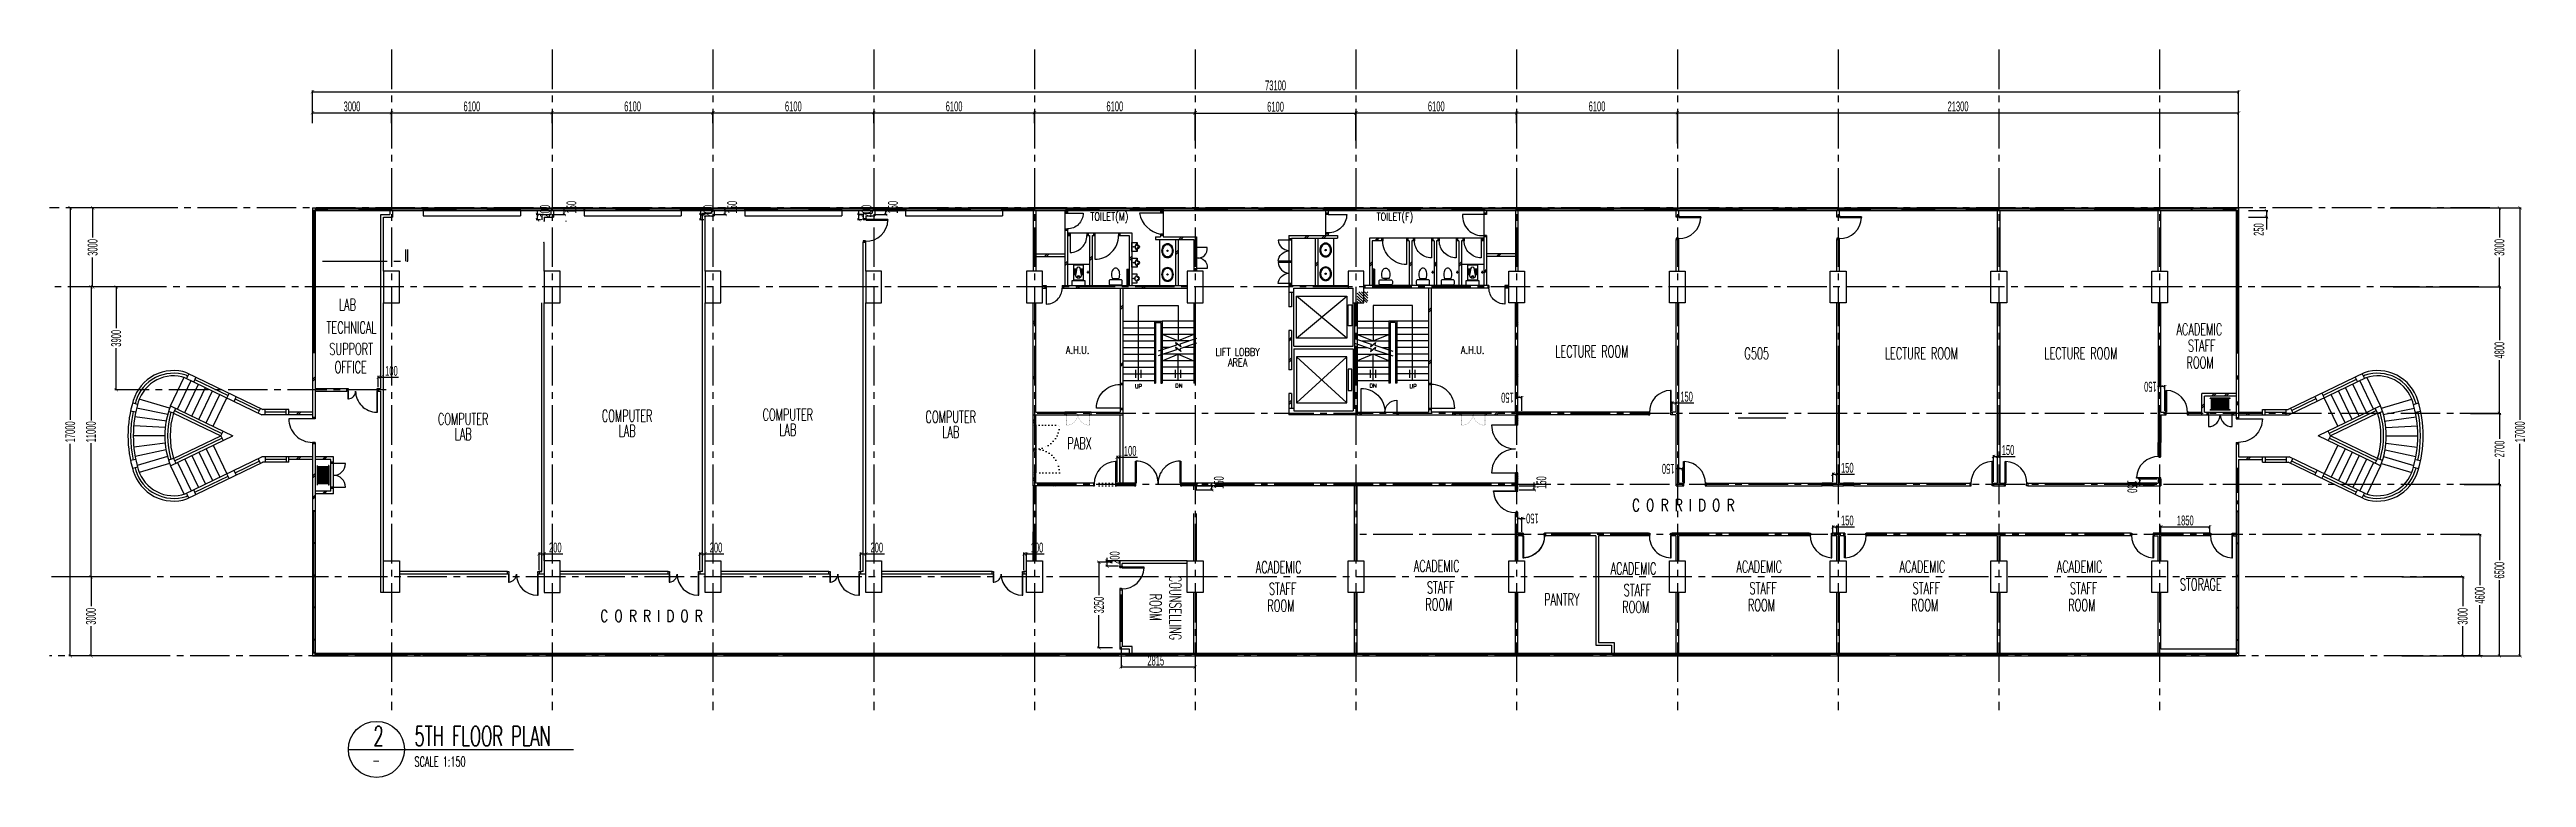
# Model space of a CAD drawing. Extents: x 41709 to 135709, y -129764 to -102139.
import ezdxf
from ezdxf.enums import TextEntityAlignment as Align

# ---------------------------------------------------------------- set-up
doc = ezdxf.new("R2010")
doc.units = 0
doc.header["$LTSCALE"] = 1000
doc.header["$MEASUREMENT"] = 0
doc.header["$PDMODE"] = 34
doc.header["$PDSIZE"] = -5
for name, pattern in [('CENTER', [2, 1.25, -0.25, 0.25, -0.25]), ('CENTER2', [1.125, 0.75, -0.125, 0.125, -0.125]), ('DOT2', [0.125, 0, -0.125]), ('HIDDEN', [0.375, 0.25, -0.125]), ('PHANTOM', [2.5, 1.25, -0.25, 0.25, -0.25, 0.25, -0.25])]:
    doc.linetypes.add(name, pattern=pattern)
doc.layers.get('DEFPOINTS').update_dxf_attribs({"linetype": 'CONTINUOUS'})
for name, color, linetype in [('DEMOLISHED', 3, 'DOT2'), ('DIM', 9, 'CONTINUOUS'), ('DIM3', 9, 'CONTINUOUS'), ('DOOR', 2, 'CONTINUOUS'), ('EX-WALL', 7, 'CONTINUOUS'), ('EX-WIN', 9, 'CONTINUOUS'), ('EXISTING', 7, 'CONTINUOUS'), ('GRIDLINE', 8, 'PHANTOM'), ('LABEL', 4, 'CONTINUOUS'), ('NEUCEIL', 9, 'HIDDEN'), ('NEUWALL', 3, 'CONTINUOUS'), ('SEC', 5, 'CONTINUOUS'), ('SYMBOL', 1, 'CONTINUOUS'), ('TEXT', 4, 'CONTINUOUS')]:
    doc.layers.add(name, color=color, linetype=linetype)
doc.styles.add('R100', font='ic-romns.shx', dxfattribs={"width": 0.5, "height": 375})
doc.styles.add('ROMANS', font='SIMPLEX.shx')
doc.styles.add('SIMPLEX', font='SIMPLEX.shx')
doc.dimstyles.new('R100', dxfattribs={"dimtxt": 375, "dimasz": 125, "dimexe": 50, "dimexo": 50, "dimgap": 50, "dimtad": 1, "dimdec": 0, "dimzin": 0, "dimdsep": 46, "dimtxsty": 'R100', "dimblk": 'ARCHTICK', "dimcen": 0.09, "dimclrd": 8, "dimclre": 8, "dimclrt": 2, "dimadec": 0, "dimazin": 0, "dimtfac": 0.57971, "dimtdec": 0, "dimtofl": 0, "dimtmove": 0, "dimatfit": 3, "dimldrblk": 'ARCHTICK', "dimfxl": 1, "dimtolj": 1, "dimtzin": 0, "dimarcsym": 0})

msp = doc.modelspace()

# ---------------------------------------------------------------- texts
at = {"layer": 'EX-WALL', "color": 7, "style": 'ROMANS', "width": 0.75}
for s, p in [('TOILET(M)', (81206.8, -108626.5)), ('TOILET(F)', (92069.6, -108630.4)), ('A.H.U.', (80283.7, -113691.3)), ('A.H.U.', (95274.3, -113691.3))]:
    msp.add_text(s, height=300, dxfattribs=at).set_placement(p)
for s, p in [('LIFT LOBBY', (86800.5, -113466.2)), ('AREA', (86800.5, -113862))]:
    msp.add_text(s, height=300, dxfattribs=at).set_placement(p, align=Align.TOP_CENTER)
at = {"layer": 'EX-WALL', "color": 7, "style": 'ROMANS'}
for s, p in [('UP', (82898.3, -114993.1)), ('DN', (84425.1, -114970.4)), ('DN', (91798.3, -114970.4)), ('UP', (93318, -114993.1))]:
    msp.add_text(s, height=150, dxfattribs=at).set_placement(p)
at = {"layer": 'LABEL', "color": 7}
for s, style, width, p in [('LAB ', 'ROMANS', 0.6, (53106.4, -112045.9)), ('TECHNICAL', 'ROMANS', 0.6, (53170.5, -112911.1)), ('ACADEMIC', 'ROMANS', 0.6, (123296.1, -112981.7)), ('SUPPORT', 'ROMANS', 0.6, (53156.8, -113727.4)), ('LECTURE ROOM', 'ROMANS', 0.6, (100241.8, -113822.5)), ('LECTURE ROOM', 'ROMANS', 0.6, (112749.2, -113894.2)), ('LECTURE ROOM', 'ROMANS', 0.6, (118799.9, -113894.2)), ('STAFF', 'ROMANS', 0.6, (123387, -113602.8)), ('OFFICE', 'ROMANS', 0.6, (53138.5, -114417.2)), ('ROOM', 'ROMANS', 0.6, (123322.7, -114245.5)), ('COMPUTER', 'ROMANS', 0.6, (57407.4, -116384.4)), ('LAB', 'ROMANS', 0.6, (57407.4, -116957.5)), ('COMPUTER', 'ROMANS', 0.6, (63627.5, -116262.1)), ('LAB', 'ROMANS', 0.6, (63627.5, -116835.2)), ('COMPUTER', 'ROMANS', 0.6, (69727.5, -116221.3)), ('LAB', 'ROMANS', 0.6, (69727.5, -116794.4)), ('COMPUTER', 'ROMANS', 0.6, (75911.7, -116302.9)), ('LAB', 'ROMANS', 0.6, (75911.7, -116876)), ('PABX', 'ROMANS', 0.6, (80802, -117308.3)), ('C O R R I D O R', 'SIMPLEX', 0.75, (103708.3, -119652.9)), ('ACADEMIC', 'ROMANS', 0.6, (88355.1, -122008.4)), ('ACADEMIC', 'ROMANS', 0.6, (94351.7, -121961.7)), ('ACADEMIC', 'ROMANS', 0.6, (101820.3, -122058.9)), ('ACADEMIC', 'ROMANS', 0.6, (106592.9, -121989.9)), ('ACADEMIC', 'ROMANS', 0.6, (112785.9, -121989.9)), ('ACADEMIC', 'ROMANS', 0.6, (118751.6, -121989.9)), ('ROOM', 'ROMANS', 0.6, (88440.9, -123470.2)), ('STAFF', 'ROMANS', 0.6, (88505.1, -122827.5)), ('ROOM', 'ROMANS', 0.6, (94437.5, -123423.5)), ('STAFF', 'ROMANS', 0.6, (94501.8, -122780.8)), ('ROOM', 'ROMANS', 0.6, (101906.1, -123520.7)), ('STAFF', 'ROMANS', 0.6, (101970.4, -122878)), ('ROOM', 'ROMANS', 0.6, (106678.7, -123451.7)), ('STAFF', 'ROMANS', 0.6, (106742.9, -122809.1)), ('ROOM', 'ROMANS', 0.6, (112871.6, -123451.7)), ('STAFF', 'ROMANS', 0.6, (112935.9, -122809.1)), ('ROOM', 'ROMANS', 0.6, (118837.3, -123451.7)), ('STAFF', 'ROMANS', 0.6, (118901.6, -122809.1)), ('STORAGE', 'ROMANS', 0.6, (123347.9, -122664.4))]:
    msp.add_text(s, height=450, dxfattribs=dict(at, style=style, width=width)).set_placement(p, align=Align.CENTER)
at = {"layer": 'LABEL', "color": 2, "style": 'ROMANS', "width": 0.6}
msp.add_text('G505', height=450, dxfattribs=at).set_placement((106499.1, -113894.2), align=Align.CENTER)
at = {"layer": 'LABEL', "color": 7, "style": 'ROMANS', "width": 0.6}
for s, p in [('COUNSELLING', (84208, -123329.8)), ('ROOM', (83461, -123304.1))]:
    msp.add_text(s, height=450, rotation=270, dxfattribs=at).set_placement(p, align=Align.CENTER)
at = {"layer": 'LABEL', "color": 7}
for s, style, width, p in [('PANTRY', 'ROMANS', 0.6, (98429.5, -123236)), ('C O R R I D O R', 'SIMPLEX', 0.75, (62609.8, -123859.4))]:
    msp.add_text(s, height=450, dxfattribs=dict(at, style=style, width=width)).set_placement(p)
at = {"layer": 'TEXT', "color": 7, "style": 'ROMANS', "width": 0.6}
for s, height, p in [('2', 750, (54000.6, -128569.4)), ('5TH FLOOR PLAN', 750, (55560.3, -128569.4)), ('SCALE 1:150  ', 375, (55560.3, -129349.2))]:
    msp.add_text(s, height=height, dxfattribs=at).set_placement(p)
msp.add_text('-', height=450, dxfattribs=at).set_placement((54107.6, -129337.5), align=Align.CENTER)

# ---------------------------------------------------------------- blocks, each defined once
blk = doc.blocks.new('_ArchTick')
at = {"layer": 'NEUWALL', "color": 0, "const_width": 0.15}
blk.add_lwpolyline([(-0.5, -0.5), (0.5, 0.5)], dxfattribs=at)
blk = doc.blocks.new('*D15')
at = {"layer": 'DEFPOINTS', "color": 0}
for p in [(60787, -104988), (66887, -104536), (66887, -104988)]:
    blk.add_point(p, dxfattribs=at)
at = {"layer": 'DIM', "color": 8, "lineweight": -2}
for p, q in [((60787, -104938), (60787, -104486)), ((60787, -104536), (66887, -104536)), ((66887, -104938), (66887, -104486))]:
    blk.add_line(p, q, dxfattribs=at)
at = {"layer": 'DIM', "color": 8, "lineweight": -2, "xscale": 125, "yscale": 125, "zscale": 125, "rotation": 180}
blk.add_blockref('_ArchTick', (60787, -104536), dxfattribs=at)
at = {"layer": 'DIM', "color": 8, "lineweight": -2, "xscale": 125, "yscale": 125, "zscale": 125}
blk.add_blockref('_ArchTick', (66887, -104536), dxfattribs=at)
at = {"layer": 'DIM', "color": 7, "insert": (63837, -104298), "char_height": 375, "attachment_point": 5, "style": 'R100'}
blk.add_mtext('\\A1;6100', dxfattribs=at)
blk = doc.blocks.new('*D13')
at = {"layer": 'DEFPOINTS', "color": 0}
for p in [(124787, -103739), (51687, -104988), (124787, -104988)]:
    blk.add_point(p, dxfattribs=at)
at = {"layer": 'DIM', "color": 8, "lineweight": -2}
for p, q in [((51687, -104938), (51687, -103689)), ((51687, -103739), (124787, -103739)), ((124787, -104938), (124787, -103689))]:
    blk.add_line(p, q, dxfattribs=at)
at = {"layer": 'DIM', "color": 8, "lineweight": -2, "xscale": 125, "yscale": 125, "zscale": 125, "rotation": 180}
blk.add_blockref('_ArchTick', (51687, -103739), dxfattribs=at)
at = {"layer": 'DIM', "color": 8, "lineweight": -2, "xscale": 125, "yscale": 125, "zscale": 125}
blk.add_blockref('_ArchTick', (124787, -103739), dxfattribs=at)
at = {"layer": 'DIM', "color": 7, "insert": (88237, -103502), "char_height": 375, "attachment_point": 5, "style": 'R100'}
blk.add_mtext('\\A1;73100', dxfattribs=at)
blk = doc.blocks.new('*D9')
at = {"layer": 'DEFPOINTS', "color": 0}
for p in [(44191, -111148), (44239, -115048), (44763, -115048)]:
    blk.add_point(p, dxfattribs=at)
at = {"layer": 'DIM', "color": 8, "lineweight": -2}
for p, q in [((44239, -111148), (44239, -112718)), ((44241, -111148), (44289, -111148)), ((44239, -115048), (44239, -113478)), ((44713, -115048), (44189, -115048))]:
    blk.add_line(p, q, dxfattribs=at)
at = {"layer": 'DIM', "color": 8, "lineweight": -2, "xscale": 125, "yscale": 125, "zscale": 125}
for p, rotation in [((44239, -111148), 90), ((44239, -115048), 270)]:
    blk.add_blockref('_ArchTick', p, dxfattribs=dict(at, rotation=rotation))
at = {"layer": 'DIM', "color": 7, "insert": (44239, -113098), "char_height": 375, "attachment_point": 5, "rotation": 90, "style": 'R100'}
blk.add_mtext('\\A1;3900', dxfattribs=at)
blk = doc.blocks.new('*D8')
at = {"layer": 'DEFPOINTS', "color": 0}
for p in [(44676, -111148), (43283, -122148), (44676, -122148)]:
    blk.add_point(p, dxfattribs=at)
at = {"layer": 'DIM', "color": 8, "lineweight": -2}
for p, q in [((44626, -111148), (43233, -111148)), ((43283, -111148), (43283, -116214)), ((43283, -122148), (43283, -117082)), ((44626, -122148), (43233, -122148))]:
    blk.add_line(p, q, dxfattribs=at)
at = {"layer": 'DIM', "color": 8, "lineweight": -2, "xscale": 125, "yscale": 125, "zscale": 125}
for p, rotation in [((43283, -111148), 90), ((43283, -122148), 270)]:
    blk.add_blockref('_ArchTick', p, dxfattribs=dict(at, rotation=rotation))
at = {"layer": 'DIM', "color": 7, "insert": (43283, -116648), "char_height": 375, "attachment_point": 5, "rotation": 90, "style": 'R100'}
blk.add_mtext('\\A1;11000', dxfattribs=at)
blk = doc.blocks.new('*D7')
at = {"layer": 'DEFPOINTS', "color": 0}
for p in [(45262, -108148), (42494, -125148), (45262, -125148)]:
    blk.add_point(p, dxfattribs=at)
at = {"layer": 'DIM', "color": 8, "lineweight": -2}
for p, q in [((45212, -108148), (42444, -108148)), ((42494, -108148), (42494, -116196)), ((42494, -125148), (42494, -117100)), ((45212, -125148), (42444, -125148))]:
    blk.add_line(p, q, dxfattribs=at)
at = {"layer": 'DIM', "color": 8, "lineweight": -2, "xscale": 125, "yscale": 125, "zscale": 125}
for p, rotation in [((42494, -108148), 90), ((42494, -125148), 270)]:
    blk.add_blockref('_ArchTick', p, dxfattribs=dict(at, rotation=rotation))
at = {"layer": 'DIM', "color": 7, "insert": (42494, -116648), "char_height": 375, "attachment_point": 5, "rotation": 90, "style": 'R100'}
blk.add_mtext('\\A1;17000', dxfattribs=at)
blk = doc.blocks.new('*D6')
at = {"layer": 'DEFPOINTS', "color": 0}
for p in [(44626, -122148), (43283, -125148), (44517, -125148)]:
    blk.add_point(p, dxfattribs=at)
at = {"layer": 'DIM', "color": 8, "lineweight": -2}
for p, q in [((44576, -122148), (43233, -122148)), ((43283, -122148), (43283, -123268)), ((43283, -125148), (43283, -124028)), ((44467, -125148), (43233, -125148))]:
    blk.add_line(p, q, dxfattribs=at)
at = {"layer": 'DIM', "color": 8, "lineweight": -2, "xscale": 125, "yscale": 125, "zscale": 125}
for p, rotation in [((43283, -122148), 90), ((43283, -125148), 270)]:
    blk.add_blockref('_ArchTick', p, dxfattribs=dict(at, rotation=rotation))
at = {"layer": 'DIM', "color": 7, "insert": (43283, -123648), "char_height": 375, "attachment_point": 5, "rotation": 90, "style": 'R100'}
blk.add_mtext('\\A1;3000', dxfattribs=at)
blk = doc.blocks.new('*D10')
at = {"layer": 'DEFPOINTS', "color": 0}
for p in [(45049, -108148), (43346, -111148), (45049, -111148)]:
    blk.add_point(p, dxfattribs=at)
at = {"layer": 'DIM', "color": 8, "lineweight": -2}
for p, q in [((44999, -108148), (43296, -108148)), ((43346, -108148), (43346, -109268)), ((43346, -111148), (43346, -110028)), ((44999, -111148), (43296, -111148))]:
    blk.add_line(p, q, dxfattribs=at)
at = {"layer": 'DIM', "color": 8, "lineweight": -2, "xscale": 125, "yscale": 125, "zscale": 125}
for p, rotation in [((43346, -108148), 90), ((43346, -111148), 270)]:
    blk.add_blockref('_ArchTick', p, dxfattribs=dict(at, rotation=rotation))
at = {"layer": 'DIM', "color": 7, "insert": (43346, -109648), "char_height": 375, "attachment_point": 5, "rotation": 90, "style": 'R100'}
blk.add_mtext('\\A1;3000', dxfattribs=at)
blk = doc.blocks.new('*D16')
at = {"layer": 'DEFPOINTS', "color": 0}
for p in [(54287, -114573), (54187, -114998), (54287, -114998)]:
    blk.add_point(p, dxfattribs=at)
at = {"layer": 'DIM3', "color": 8, "lineweight": -2}
for p, q in [((54187, -114948), (54187, -114523)), ((54187, -114573), (54287, -114573)), ((54287, -114948), (54287, -114523)), ((54287, -114573), (54958, -114573))]:
    blk.add_line(p, q, dxfattribs=at)
at = {"layer": 'DIM3', "color": 8, "lineweight": -2, "xscale": 125, "yscale": 125, "zscale": 125, "rotation": 180}
blk.add_blockref('_ArchTick', (54187, -114573), dxfattribs=at)
at = {"layer": 'DIM3', "color": 8, "lineweight": -2, "xscale": 125, "yscale": 125, "zscale": 125}
blk.add_blockref('_ArchTick', (54287, -114573), dxfattribs=at)
at = {"layer": 'DIM3', "color": 7, "insert": (54685, -114336), "char_height": 375, "attachment_point": 5, "style": 'R100'}
blk.add_mtext('\\A1;100', dxfattribs=at)
blk = doc.blocks.new('*D17')
at = {"layer": 'DEFPOINTS', "color": 0}
for p in [(60287, -121948), (60487, -121279), (60487, -121948)]:
    blk.add_point(p, dxfattribs=at)
at = {"layer": 'DIM3', "color": 8, "lineweight": -2}
for p, q in [((60287, -121898), (60287, -121229)), ((60487, -121898), (60487, -121229)), ((60287, -121279), (60487, -121279)), ((60487, -121279), (61194, -121279))]:
    blk.add_line(p, q, dxfattribs=at)
at = {"layer": 'DIM3', "color": 8, "lineweight": -2, "xscale": 125, "yscale": 125, "zscale": 125, "rotation": 180}
blk.add_blockref('_ArchTick', (60287, -121279), dxfattribs=at)
at = {"layer": 'DIM3', "color": 8, "lineweight": -2, "xscale": 125, "yscale": 125, "zscale": 125}
blk.add_blockref('_ArchTick', (60487, -121279), dxfattribs=at)
at = {"layer": 'DIM3', "color": 7, "insert": (60903, -121041), "char_height": 375, "attachment_point": 5, "style": 'R100'}
blk.add_mtext('\\A1;200', dxfattribs=at)
blk = doc.blocks.new('*D18')
at = {"layer": 'DEFPOINTS', "color": 0}
for p in [(54687, -104988), (60787, -104536), (60787, -104988)]:
    blk.add_point(p, dxfattribs=at)
at = {"layer": 'DIM', "color": 8, "lineweight": -2}
for p, q in [((54687, -104938), (54687, -104486)), ((54687, -104536), (60787, -104536)), ((60787, -104938), (60787, -104486))]:
    blk.add_line(p, q, dxfattribs=at)
at = {"layer": 'DIM', "color": 8, "lineweight": -2, "xscale": 125, "yscale": 125, "zscale": 125, "rotation": 180}
blk.add_blockref('_ArchTick', (54687, -104536), dxfattribs=at)
at = {"layer": 'DIM', "color": 8, "lineweight": -2, "xscale": 125, "yscale": 125, "zscale": 125}
blk.add_blockref('_ArchTick', (60787, -104536), dxfattribs=at)
at = {"layer": 'DIM', "color": 7, "insert": (57737, -104298), "char_height": 375, "attachment_point": 5, "style": 'R100'}
blk.add_mtext('\\A1;6100', dxfattribs=at)
blk = doc.blocks.new('*D19')
at = {"layer": 'DEFPOINTS', "color": 0}
for p in [(51687, -104988), (54687, -104536), (54687, -104971)]:
    blk.add_point(p, dxfattribs=at)
at = {"layer": 'DIM', "color": 8, "lineweight": -2}
for p, q in [((51687, -104938), (51687, -104486)), ((51687, -104536), (54687, -104536)), ((54687, -104921), (54687, -104486))]:
    blk.add_line(p, q, dxfattribs=at)
at = {"layer": 'DIM', "color": 8, "lineweight": -2, "xscale": 125, "yscale": 125, "zscale": 125, "rotation": 180}
blk.add_blockref('_ArchTick', (51687, -104536), dxfattribs=at)
at = {"layer": 'DIM', "color": 8, "lineweight": -2, "xscale": 125, "yscale": 125, "zscale": 125}
blk.add_blockref('_ArchTick', (54687, -104536), dxfattribs=at)
at = {"layer": 'DIM', "color": 7, "insert": (53187, -104298), "char_height": 375, "attachment_point": 5, "style": 'R100'}
blk.add_mtext('\\A1;3000', dxfattribs=at)
blk = doc.blocks.new('*D20')
at = {"layer": 'DEFPOINTS', "color": 0}
for p in [(60729, -108248), (60729, -108398), (61245, -108248)]:
    blk.add_point(p, dxfattribs=at)
at = {"layer": 'DIM3', "color": 8, "lineweight": -2}
for p, q in [((60779, -108248), (61295, -108248)), ((60779, -108398), (61295, -108398)), ((61245, -108248), (61245, -108123)), ((61245, -108398), (61245, -108248))]:
    blk.add_line(p, q, dxfattribs=at)
at = {"layer": 'DIM3', "color": 8, "lineweight": -2, "xscale": 125, "yscale": 125, "zscale": 125}
for p, rotation in [((61245, -108248), 90), ((61245, -108398), 270)]:
    blk.add_blockref('_ArchTick', p, dxfattribs=dict(at, rotation=rotation))
at = {"layer": 'DIM3', "color": 7, "insert": (61518, -108123), "char_height": 375, "attachment_point": 5, "rotation": 90, "style": 'R100'}
blk.add_mtext('\\A1;150', dxfattribs=at)
blk = doc.blocks.new('*D21')
at = {"layer": 'DEFPOINTS', "color": 0}
for p in [(60224, -108398), (60387, -108398), (60387, -108598)]:
    blk.add_point(p, dxfattribs=at)
at = {"layer": 'DIM3', "color": 8, "lineweight": -2}
for p, q in [((60337, -108398), (60174, -108398)), ((60337, -108598), (60174, -108598)), ((60224, -108398), (60224, -108273)), ((60224, -108598), (60224, -108398))]:
    blk.add_line(p, q, dxfattribs=at)
at = {"layer": 'DIM3', "color": 8, "lineweight": -2, "xscale": 125, "yscale": 125, "zscale": 125}
for p, rotation in [((60224, -108398), 90), ((60224, -108598), 270)]:
    blk.add_blockref('_ArchTick', p, dxfattribs=dict(at, rotation=rotation))
at = {"layer": 'DIM3', "color": 7, "insert": (60515, -108273), "char_height": 375, "attachment_point": 5, "rotation": 90, "style": 'R100'}
blk.add_mtext('\\A1;200', dxfattribs=at)
blk = doc.blocks.new('*D49')
at = {"layer": 'DEFPOINTS', "color": 0}
for p in [(125110, -108248), (125110, -108498), (125842, -108248)]:
    blk.add_point(p, dxfattribs=at)
at = {"layer": 'DIM', "color": 8, "lineweight": -2}
for p, q in [((125160, -108248), (125892, -108248)), ((125160, -108498), (125892, -108498)), ((125842, -108248), (125842, -108498)), ((125842, -108498), (125842, -108970))]:
    blk.add_line(p, q, dxfattribs=at)
at = {"layer": 'DIM', "color": 8, "lineweight": -2, "xscale": 125, "yscale": 125, "zscale": 125}
for p, rotation in [((125842, -108248), 90), ((125842, -108498), 270)]:
    blk.add_blockref('_ArchTick', p, dxfattribs=dict(at, rotation=rotation))
at = {"layer": 'DIM', "color": 7, "insert": (125551, -108970), "char_height": 375, "attachment_point": 5, "rotation": 90, "style": 'R100'}
blk.add_mtext('\\A1;250', dxfattribs=at)
blk = doc.blocks.new('*D40')
at = {"layer": 'DEFPOINTS', "color": 0}
for p in [(91287, -104988), (97387, -104536), (97387, -104988)]:
    blk.add_point(p, dxfattribs=at)
at = {"layer": 'DIM', "color": 8, "lineweight": -2}
for p, q in [((91287, -104938), (91287, -104486)), ((91287, -104536), (97387, -104536)), ((97387, -104938), (97387, -104486))]:
    blk.add_line(p, q, dxfattribs=at)
at = {"layer": 'DIM', "color": 8, "lineweight": -2, "xscale": 125, "yscale": 125, "zscale": 125, "rotation": 180}
blk.add_blockref('_ArchTick', (91287, -104536), dxfattribs=at)
at = {"layer": 'DIM', "color": 8, "lineweight": -2, "xscale": 125, "yscale": 125, "zscale": 125}
blk.add_blockref('_ArchTick', (97387, -104536), dxfattribs=at)
at = {"layer": 'DIM', "color": 7, "insert": (94337, -104298), "char_height": 375, "attachment_point": 5, "style": 'R100'}
blk.add_mtext('\\A1;6100', dxfattribs=at)
blk = doc.blocks.new('*D14')
at = {"layer": 'DEFPOINTS', "color": 0}
for p in [(72987, -104988), (79087, -104536), (79087, -104988)]:
    blk.add_point(p, dxfattribs=at)
at = {"layer": 'DIM', "color": 8, "lineweight": -2}
for p, q in [((72987, -104938), (72987, -104486)), ((72987, -104536), (79087, -104536)), ((79087, -104938), (79087, -104486))]:
    blk.add_line(p, q, dxfattribs=at)
at = {"layer": 'DIM', "color": 8, "lineweight": -2, "xscale": 125, "yscale": 125, "zscale": 125, "rotation": 180}
blk.add_blockref('_ArchTick', (72987, -104536), dxfattribs=at)
at = {"layer": 'DIM', "color": 8, "lineweight": -2, "xscale": 125, "yscale": 125, "zscale": 125}
blk.add_blockref('_ArchTick', (79087, -104536), dxfattribs=at)
at = {"layer": 'DIM', "color": 7, "insert": (76037, -104298), "char_height": 375, "attachment_point": 5, "style": 'R100'}
blk.add_mtext('\\A1;6100', dxfattribs=at)
blk = doc.blocks.new('*D22')
at = {"layer": 'DEFPOINTS', "color": 0}
for p in [(66387, -121948), (66587, -121279), (66587, -121948)]:
    blk.add_point(p, dxfattribs=at)
at = {"layer": 'DIM3', "color": 8, "lineweight": -2}
for p, q in [((66387, -121898), (66387, -121229)), ((66587, -121898), (66587, -121229)), ((66387, -121279), (66587, -121279)), ((66587, -121279), (67294, -121279))]:
    blk.add_line(p, q, dxfattribs=at)
at = {"layer": 'DIM3', "color": 8, "lineweight": -2, "xscale": 125, "yscale": 125, "zscale": 125, "rotation": 180}
blk.add_blockref('_ArchTick', (66387, -121279), dxfattribs=at)
at = {"layer": 'DIM3', "color": 8, "lineweight": -2, "xscale": 125, "yscale": 125, "zscale": 125}
blk.add_blockref('_ArchTick', (66587, -121279), dxfattribs=at)
at = {"layer": 'DIM3', "color": 7, "insert": (67003, -121041), "char_height": 375, "attachment_point": 5, "style": 'R100'}
blk.add_mtext('\\A1;200', dxfattribs=at)
blk = doc.blocks.new('*D23')
at = {"layer": 'DEFPOINTS', "color": 0}
for p in [(72487, -121948), (72687, -121279), (72687, -121948)]:
    blk.add_point(p, dxfattribs=at)
at = {"layer": 'DIM3', "color": 8, "lineweight": -2}
for p, q in [((72487, -121898), (72487, -121229)), ((72687, -121898), (72687, -121229)), ((72487, -121279), (72687, -121279)), ((72687, -121279), (73394, -121279))]:
    blk.add_line(p, q, dxfattribs=at)
at = {"layer": 'DIM3', "color": 8, "lineweight": -2, "xscale": 125, "yscale": 125, "zscale": 125, "rotation": 180}
blk.add_blockref('_ArchTick', (72487, -121279), dxfattribs=at)
at = {"layer": 'DIM3', "color": 8, "lineweight": -2, "xscale": 125, "yscale": 125, "zscale": 125}
blk.add_blockref('_ArchTick', (72687, -121279), dxfattribs=at)
at = {"layer": 'DIM3', "color": 7, "insert": (73103, -121041), "char_height": 375, "attachment_point": 5, "style": 'R100'}
blk.add_mtext('\\A1;200', dxfattribs=at)
blk = doc.blocks.new('*D24')
at = {"layer": 'DEFPOINTS', "color": 0}
for p in [(66887, -104988), (72987, -104536), (72987, -104988)]:
    blk.add_point(p, dxfattribs=at)
at = {"layer": 'DIM', "color": 8, "lineweight": -2}
for p, q in [((66887, -104938), (66887, -104486)), ((66887, -104536), (72987, -104536)), ((72987, -104938), (72987, -104486))]:
    blk.add_line(p, q, dxfattribs=at)
at = {"layer": 'DIM', "color": 8, "lineweight": -2, "xscale": 125, "yscale": 125, "zscale": 125, "rotation": 180}
blk.add_blockref('_ArchTick', (66887, -104536), dxfattribs=at)
at = {"layer": 'DIM', "color": 8, "lineweight": -2, "xscale": 125, "yscale": 125, "zscale": 125}
blk.add_blockref('_ArchTick', (72987, -104536), dxfattribs=at)
at = {"layer": 'DIM', "color": 7, "insert": (69937, -104298), "char_height": 375, "attachment_point": 5, "style": 'R100'}
blk.add_mtext('\\A1;6100', dxfattribs=at)
blk = doc.blocks.new('*D26')
at = {"layer": 'DEFPOINTS', "color": 0}
for p in [(66424, -108398), (66587, -108398), (66587, -108598)]:
    blk.add_point(p, dxfattribs=at)
at = {"layer": 'DIM3', "color": 8, "lineweight": -2}
for p, q in [((66537, -108398), (66374, -108398)), ((66537, -108598), (66374, -108598)), ((66424, -108398), (66424, -108273)), ((66424, -108598), (66424, -108398))]:
    blk.add_line(p, q, dxfattribs=at)
at = {"layer": 'DIM3', "color": 8, "lineweight": -2, "xscale": 125, "yscale": 125, "zscale": 125}
for p, rotation in [((66424, -108398), 90), ((66424, -108598), 270)]:
    blk.add_blockref('_ArchTick', p, dxfattribs=dict(at, rotation=rotation))
at = {"layer": 'DIM3', "color": 7, "insert": (66715, -108273), "char_height": 375, "attachment_point": 5, "rotation": 90, "style": 'R100'}
blk.add_mtext('\\A1;200', dxfattribs=at)
blk = doc.blocks.new('*D25')
at = {"layer": 'DEFPOINTS', "color": 0}
for p in [(66829, -108248), (66829, -108398), (67345, -108248)]:
    blk.add_point(p, dxfattribs=at)
at = {"layer": 'DIM3', "color": 8, "lineweight": -2}
for p, q in [((66879, -108248), (67395, -108248)), ((66879, -108398), (67395, -108398)), ((67345, -108248), (67345, -108123)), ((67345, -108398), (67345, -108248))]:
    blk.add_line(p, q, dxfattribs=at)
at = {"layer": 'DIM3', "color": 8, "lineweight": -2, "xscale": 125, "yscale": 125, "zscale": 125}
for p, rotation in [((67345, -108248), 90), ((67345, -108398), 270)]:
    blk.add_blockref('_ArchTick', p, dxfattribs=dict(at, rotation=rotation))
at = {"layer": 'DIM3', "color": 7, "insert": (67618, -108123), "char_height": 375, "attachment_point": 5, "rotation": 90, "style": 'R100'}
blk.add_mtext('\\A1;150', dxfattribs=at)
blk = doc.blocks.new('*D27')
at = {"layer": 'DEFPOINTS', "color": 0}
for p in [(72424, -108398), (72587, -108398), (72587, -108598)]:
    blk.add_point(p, dxfattribs=at)
at = {"layer": 'DIM3', "color": 8, "lineweight": -2}
for p, q in [((72537, -108398), (72374, -108398)), ((72537, -108598), (72374, -108598)), ((72424, -108398), (72424, -108273)), ((72424, -108598), (72424, -108398))]:
    blk.add_line(p, q, dxfattribs=at)
at = {"layer": 'DIM3', "color": 8, "lineweight": -2, "xscale": 125, "yscale": 125, "zscale": 125}
for p, rotation in [((72424, -108398), 90), ((72424, -108598), 270)]:
    blk.add_blockref('_ArchTick', p, dxfattribs=dict(at, rotation=rotation))
at = {"layer": 'DIM3', "color": 7, "insert": (72715, -108273), "char_height": 375, "attachment_point": 5, "rotation": 90, "style": 'R100'}
blk.add_mtext('\\A1;200', dxfattribs=at)
blk = doc.blocks.new('*D28')
at = {"layer": 'DEFPOINTS', "color": 0}
for p in [(72929, -108248), (72929, -108398), (73445, -108248)]:
    blk.add_point(p, dxfattribs=at)
at = {"layer": 'DIM3', "color": 8, "lineweight": -2}
for p, q in [((72979, -108248), (73495, -108248)), ((72979, -108398), (73495, -108398)), ((73445, -108248), (73445, -108123)), ((73445, -108398), (73445, -108248))]:
    blk.add_line(p, q, dxfattribs=at)
at = {"layer": 'DIM3', "color": 8, "lineweight": -2, "xscale": 125, "yscale": 125, "zscale": 125}
for p, rotation in [((73445, -108248), 90), ((73445, -108398), 270)]:
    blk.add_blockref('_ArchTick', p, dxfattribs=dict(at, rotation=rotation))
at = {"layer": 'DIM3', "color": 7, "insert": (73718, -108123), "char_height": 375, "attachment_point": 5, "rotation": 90, "style": 'R100'}
blk.add_mtext('\\A1;150', dxfattribs=at)
blk = doc.blocks.new('*D30')
at = {"layer": 'DEFPOINTS', "color": 0}
for p in [(82372, -124761), (85187, -124761), (85187, -125570)]:
    blk.add_point(p, dxfattribs=at)
at = {"layer": 'DIM3', "color": 8, "lineweight": -2}
for p, q in [((82372, -124811), (82372, -125620)), ((85187, -124811), (85187, -125620)), ((82372, -125570), (85187, -125570))]:
    blk.add_line(p, q, dxfattribs=at)
at = {"layer": 'DIM3', "color": 8, "lineweight": -2, "xscale": 125, "yscale": 125, "zscale": 125, "rotation": 180}
blk.add_blockref('_ArchTick', (82372, -125570), dxfattribs=at)
at = {"layer": 'DIM3', "color": 8, "lineweight": -2, "xscale": 125, "yscale": 125, "zscale": 125}
blk.add_blockref('_ArchTick', (85187, -125570), dxfattribs=at)
at = {"layer": 'DIM3', "color": 7, "insert": (83691, -125332), "char_height": 375, "attachment_point": 5, "style": 'R100'}
blk.add_mtext('\\A1;2815', dxfattribs=at)
blk = doc.blocks.new('*D29')
at = {"layer": 'DEFPOINTS', "color": 0}
for p in [(82103, -121598), (81536, -124848), (82103, -124848)]:
    blk.add_point(p, dxfattribs=at)
at = {"layer": 'DIM3', "color": 8, "lineweight": -2}
for p, q in [((82053, -121598), (81486, -121598)), ((81536, -121598), (81536, -122843)), ((81536, -124848), (81536, -123603)), ((82053, -124848), (81486, -124848))]:
    blk.add_line(p, q, dxfattribs=at)
at = {"layer": 'DIM3', "color": 8, "lineweight": -2, "xscale": 125, "yscale": 125, "zscale": 125}
for p, rotation in [((81536, -121598), 90), ((81536, -124848), 270)]:
    blk.add_blockref('_ArchTick', p, dxfattribs=dict(at, rotation=rotation))
at = {"layer": 'DIM3', "color": 7, "insert": (81536, -123223), "char_height": 375, "attachment_point": 5, "rotation": 90, "style": 'R100'}
blk.add_mtext('\\A1;3250', dxfattribs=at)
blk = doc.blocks.new('*D33')
at = {"layer": 'DEFPOINTS', "color": 0}
for p in [(78687, -121948), (78787, -121279), (78787, -121948)]:
    blk.add_point(p, dxfattribs=at)
at = {"layer": 'DIM3', "color": 8, "lineweight": -2}
for p, q in [((78687, -121898), (78687, -121229)), ((78787, -121898), (78787, -121229)), ((78687, -121279), (78787, -121279)), ((78787, -121279), (79458, -121279))]:
    blk.add_line(p, q, dxfattribs=at)
at = {"layer": 'DIM3', "color": 8, "lineweight": -2, "xscale": 125, "yscale": 125, "zscale": 125, "rotation": 180}
blk.add_blockref('_ArchTick', (78687, -121279), dxfattribs=at)
at = {"layer": 'DIM3', "color": 8, "lineweight": -2, "xscale": 125, "yscale": 125, "zscale": 125}
blk.add_blockref('_ArchTick', (78787, -121279), dxfattribs=at)
at = {"layer": 'DIM3', "color": 7, "insert": (79185, -121041), "char_height": 375, "attachment_point": 5, "style": 'R100'}
blk.add_mtext('\\A1;100', dxfattribs=at)
blk = doc.blocks.new('*D34')
at = {"layer": 'DEFPOINTS', "color": 0}
for p in [(81846, -121548), (82322, -121548), (82322, -121748)]:
    blk.add_point(p, dxfattribs=at)
at = {"layer": 'DIM3', "color": 8, "lineweight": -2}
for p, q in [((82272, -121548), (81796, -121548)), ((82272, -121748), (81796, -121748)), ((81846, -121548), (81846, -121423)), ((81846, -121748), (81846, -121548))]:
    blk.add_line(p, q, dxfattribs=at)
at = {"layer": 'DIM3', "color": 8, "lineweight": -2, "xscale": 125, "yscale": 125, "zscale": 125}
for p, rotation in [((81846, -121548), 90), ((81846, -121748), 270)]:
    blk.add_blockref('_ArchTick', p, dxfattribs=dict(at, rotation=rotation))
at = {"layer": 'DIM3', "color": 7, "insert": (82137, -121423), "char_height": 375, "attachment_point": 5, "rotation": 90, "style": 'R100'}
blk.add_mtext('\\A1;200', dxfattribs=at)
blk = doc.blocks.new('*D32')
at = {"layer": 'DEFPOINTS', "color": 0}
for p in [(82322, -117611), (82222, -118598), (82322, -118598)]:
    blk.add_point(p, dxfattribs=at)
at = {"layer": 'DIM3', "color": 8, "lineweight": -2}
for p, q in [((82222, -118548), (82222, -117561)), ((82222, -117611), (82322, -117611)), ((82322, -118548), (82322, -117561)), ((82322, -117611), (82993, -117611))]:
    blk.add_line(p, q, dxfattribs=at)
at = {"layer": 'DIM3', "color": 8, "lineweight": -2, "xscale": 125, "yscale": 125, "zscale": 125, "rotation": 180}
blk.add_blockref('_ArchTick', (82222, -117611), dxfattribs=at)
at = {"layer": 'DIM3', "color": 8, "lineweight": -2, "xscale": 125, "yscale": 125, "zscale": 125}
blk.add_blockref('_ArchTick', (82322, -117611), dxfattribs=at)
at = {"layer": 'DIM3', "color": 7, "insert": (82720, -117373), "char_height": 375, "attachment_point": 5, "style": 'R100'}
blk.add_mtext('\\A1;100', dxfattribs=at)
blk = doc.blocks.new('*D35')
at = {"layer": 'DEFPOINTS', "color": 0}
for p in [(85137, -118698), (85137, -118848), (85815, -118698)]:
    blk.add_point(p, dxfattribs=at)
at = {"layer": 'DIM3', "color": 8, "lineweight": -2}
for p, q in [((85187, -118698), (85865, -118698)), ((85187, -118848), (85865, -118848)), ((85815, -118698), (85815, -118573)), ((85815, -118848), (85815, -118698))]:
    blk.add_line(p, q, dxfattribs=at)
at = {"layer": 'DIM3', "color": 8, "lineweight": -2, "xscale": 125, "yscale": 125, "zscale": 125}
for p, rotation in [((85815, -118698), 90), ((85815, -118848), 270)]:
    blk.add_blockref('_ArchTick', p, dxfattribs=dict(at, rotation=rotation))
at = {"layer": 'DIM3', "color": 7, "insert": (86088, -118573), "char_height": 375, "attachment_point": 5, "rotation": 90, "style": 'R100'}
blk.add_mtext('\\A1;150', dxfattribs=at)
blk = doc.blocks.new('*D31')
at = {"layer": 'DEFPOINTS', "color": 0}
for p in [(91287, -104548), (85187, -105640), (91287, -105640)]:
    blk.add_point(p, dxfattribs=at)
at = {"layer": 'DIM', "color": 8, "lineweight": -2}
for p, q in [((85187, -105590), (85187, -104498)), ((85187, -104548), (91287, -104548)), ((91287, -105590), (91287, -104498))]:
    blk.add_line(p, q, dxfattribs=at)
at = {"layer": 'DIM', "color": 8, "lineweight": -2, "xscale": 125, "yscale": 125, "zscale": 125, "rotation": 180}
blk.add_blockref('_ArchTick', (85187, -104548), dxfattribs=at)
at = {"layer": 'DIM', "color": 8, "lineweight": -2, "xscale": 125, "yscale": 125, "zscale": 125}
blk.add_blockref('_ArchTick', (91287, -104548), dxfattribs=at)
at = {"layer": 'DIM', "color": 7, "insert": (88237, -104311), "char_height": 375, "attachment_point": 5, "style": 'R100'}
blk.add_mtext('\\A1;6100', dxfattribs=at)
blk = doc.blocks.new('*D36')
at = {"layer": 'DEFPOINTS', "color": 0}
for p in [(79087, -104988), (85187, -104536), (85187, -104988)]:
    blk.add_point(p, dxfattribs=at)
at = {"layer": 'DIM', "color": 8, "lineweight": -2}
for p, q in [((79087, -104938), (79087, -104486)), ((79087, -104536), (85187, -104536)), ((85187, -104938), (85187, -104486))]:
    blk.add_line(p, q, dxfattribs=at)
at = {"layer": 'DIM', "color": 8, "lineweight": -2, "xscale": 125, "yscale": 125, "zscale": 125, "rotation": 180}
blk.add_blockref('_ArchTick', (79087, -104536), dxfattribs=at)
at = {"layer": 'DIM', "color": 8, "lineweight": -2, "xscale": 125, "yscale": 125, "zscale": 125}
blk.add_blockref('_ArchTick', (85187, -104536), dxfattribs=at)
at = {"layer": 'DIM', "color": 7, "insert": (82137, -104298), "char_height": 375, "attachment_point": 5, "style": 'R100'}
blk.add_mtext('\\A1;6100', dxfattribs=at)
blk = doc.blocks.new('*D43')
at = {"layer": 'DEFPOINTS', "color": 0}
for p in [(109537, -120252), (109387, -120598), (109537, -120598)]:
    blk.add_point(p, dxfattribs=at)
at = {"layer": 'DIM3', "color": 8, "lineweight": -2}
for p, q in [((109387, -120548), (109387, -120202)), ((109387, -120252), (109537, -120252)), ((109537, -120548), (109537, -120202)), ((109537, -120252), (110208, -120252))]:
    blk.add_line(p, q, dxfattribs=at)
at = {"layer": 'DIM3', "color": 8, "lineweight": -2, "xscale": 125, "yscale": 125, "zscale": 125, "rotation": 180}
blk.add_blockref('_ArchTick', (109387, -120252), dxfattribs=at)
at = {"layer": 'DIM3', "color": 8, "lineweight": -2, "xscale": 125, "yscale": 125, "zscale": 125}
blk.add_blockref('_ArchTick', (109537, -120252), dxfattribs=at)
at = {"layer": 'DIM3', "color": 7, "insert": (109935, -120014), "char_height": 375, "attachment_point": 5, "style": 'R100'}
blk.add_mtext('\\A1;150', dxfattribs=at)
blk = doc.blocks.new('*D42')
at = {"layer": 'DEFPOINTS', "color": 0}
for p in [(109537, -118252), (109387, -118598), (109537, -118598)]:
    blk.add_point(p, dxfattribs=at)
at = {"layer": 'DIM3', "color": 8, "lineweight": -2}
for p, q in [((109387, -118548), (109387, -118202)), ((109387, -118252), (109537, -118252)), ((109537, -118548), (109537, -118202)), ((109537, -118252), (110208, -118252))]:
    blk.add_line(p, q, dxfattribs=at)
at = {"layer": 'DIM3', "color": 8, "lineweight": -2, "xscale": 125, "yscale": 125, "zscale": 125, "rotation": 180}
blk.add_blockref('_ArchTick', (109387, -118252), dxfattribs=at)
at = {"layer": 'DIM3', "color": 8, "lineweight": -2, "xscale": 125, "yscale": 125, "zscale": 125}
blk.add_blockref('_ArchTick', (109537, -118252), dxfattribs=at)
at = {"layer": 'DIM3', "color": 7, "insert": (109935, -118014), "char_height": 375, "attachment_point": 5, "style": 'R100'}
blk.add_mtext('\\A1;150', dxfattribs=at)
blk = doc.blocks.new('*D41')
at = {"layer": 'DEFPOINTS', "color": 0}
for p in [(124787, -104536), (103487, -105760), (124787, -108273)]:
    blk.add_point(p, dxfattribs=at)
at = {"layer": 'DIM', "color": 8, "lineweight": -2}
for p, q in [((103487, -105710), (103487, -104486)), ((103487, -104536), (124787, -104536)), ((124787, -108223), (124787, -104486))]:
    blk.add_line(p, q, dxfattribs=at)
at = {"layer": 'DIM', "color": 8, "lineweight": -2, "xscale": 125, "yscale": 125, "zscale": 125, "rotation": 180}
blk.add_blockref('_ArchTick', (103487, -104536), dxfattribs=at)
at = {"layer": 'DIM', "color": 8, "lineweight": -2, "xscale": 125, "yscale": 125, "zscale": 125}
blk.add_blockref('_ArchTick', (124787, -104536), dxfattribs=at)
at = {"layer": 'DIM', "color": 7, "insert": (114137, -104298), "char_height": 375, "attachment_point": 5, "style": 'R100'}
blk.add_mtext('\\A1;21300', dxfattribs=at)
blk = doc.blocks.new('D900-100')
at = {"layer": 'DOOR', "color": 2}
for p, q in [((-850, -15), (-900, -15)), ((-900, -115), (-900, -15)), ((-863, -115), (-900, -115)), ((-863, -115), (-863, -90)), ((-850, -90), (-863, -90)), ((-850, -90), (-850, -15)), ((-62, -115), (-62, -940)), ((-62, -115), (-37, -115)), ((-62, -940), (-37, -940)), ((-50, -90), (-50, -15)), ((-50, -15), (0, -15)), ((-37, -90), (-50, -90)), ((-37, -115), (-37, -90)), ((-37, -115), (-37, -940)), ((0, -115), (-37, -115)), ((0, -115), (0, -15))]:
    blk.add_line(p, q, dxfattribs=at)
at = {"layer": 'DOOR', "color": 1}
blk.add_arc((-33, -110), 830, 178.60485, 268.02776, dxfattribs=at)
blk = doc.blocks.new('*D38')
at = {"layer": 'DEFPOINTS', "color": 0}
for p in [(97437, -118698), (97437, -118848), (98055, -118698)]:
    blk.add_point(p, dxfattribs=at)
at = {"layer": 'DIM3', "color": 8, "lineweight": -2}
for p, q in [((97487, -118698), (98105, -118698)), ((97487, -118848), (98105, -118848)), ((98055, -118698), (98055, -118573)), ((98055, -118848), (98055, -118698))]:
    blk.add_line(p, q, dxfattribs=at)
at = {"layer": 'DIM3', "color": 8, "lineweight": -2, "xscale": 125, "yscale": 125, "zscale": 125}
for p, rotation in [((98055, -118698), 90), ((98055, -118848), 270)]:
    blk.add_blockref('_ArchTick', p, dxfattribs=dict(at, rotation=rotation))
at = {"layer": 'DIM3', "color": 7, "insert": (98328, -118573), "char_height": 375, "attachment_point": 5, "rotation": 90, "style": 'R100'}
blk.add_mtext('\\A1;150', dxfattribs=at)
blk = doc.blocks.new('*D37')
at = {"layer": 'DEFPOINTS', "color": 0}
for p in [(97437, -119934), (97437, -120498), (97587, -120498)]:
    blk.add_point(p, dxfattribs=at)
at = {"layer": 'DIM3', "color": 8, "lineweight": -2}
for p, q in [((97437, -120448), (97437, -119884)), ((97437, -119934), (97587, -119934)), ((97587, -120448), (97587, -119884)), ((97587, -119934), (97712, -119934))]:
    blk.add_line(p, q, dxfattribs=at)
at = {"layer": 'DIM3', "color": 8, "lineweight": -2, "xscale": 125, "yscale": 125, "zscale": 125, "rotation": 180}
blk.add_blockref('_ArchTick', (97437, -119934), dxfattribs=at)
at = {"layer": 'DIM3', "color": 8, "lineweight": -2, "xscale": 125, "yscale": 125, "zscale": 125}
blk.add_blockref('_ArchTick', (97587, -119934), dxfattribs=at)
at = {"layer": 'DIM3', "color": 7, "insert": (97985, -119934), "char_height": 375, "attachment_point": 5, "rotation": 180, "style": 'R100'}
blk.add_mtext('\\A1;150', dxfattribs=at)
blk = doc.blocks.new('*D39')
at = {"layer": 'DEFPOINTS', "color": 0}
for p in [(97437, -115348), (97437, -115898), (97587, -115898)]:
    blk.add_point(p, dxfattribs=at)
at = {"layer": 'DIM3', "color": 8, "lineweight": -2}
for p, q in [((97437, -115348), (97312, -115348)), ((97437, -115848), (97437, -115298)), ((97587, -115348), (97437, -115348)), ((97587, -115848), (97587, -115298))]:
    blk.add_line(p, q, dxfattribs=at)
at = {"layer": 'DIM3', "color": 8, "lineweight": -2, "xscale": 125, "yscale": 125, "zscale": 125, "rotation": 180}
blk.add_blockref('_ArchTick', (97437, -115348), dxfattribs=at)
at = {"layer": 'DIM3', "color": 8, "lineweight": -2, "xscale": 125, "yscale": 125, "zscale": 125}
blk.add_blockref('_ArchTick', (97587, -115348), dxfattribs=at)
at = {"layer": 'DIM3', "color": 7, "insert": (97038, -115348), "char_height": 375, "attachment_point": 5, "rotation": 180, "style": 'R100'}
blk.add_mtext('\\A1;150', dxfattribs=at)
blk = doc.blocks.new('*D12')
at = {"layer": 'DEFPOINTS', "color": 0}
for p in [(103537, -118048), (103537, -118598), (103687, -118598)]:
    blk.add_point(p, dxfattribs=at)
at = {"layer": 'DIM3', "color": 8, "lineweight": -2}
for p, q in [((103537, -118048), (103412, -118048)), ((103537, -118548), (103537, -117998)), ((103687, -118048), (103537, -118048)), ((103687, -118548), (103687, -117998))]:
    blk.add_line(p, q, dxfattribs=at)
at = {"layer": 'DIM3', "color": 8, "lineweight": -2, "xscale": 125, "yscale": 125, "zscale": 125, "rotation": 180}
blk.add_blockref('_ArchTick', (103537, -118048), dxfattribs=at)
at = {"layer": 'DIM3', "color": 8, "lineweight": -2, "xscale": 125, "yscale": 125, "zscale": 125}
blk.add_blockref('_ArchTick', (103687, -118048), dxfattribs=at)
at = {"layer": 'DIM3', "color": 7, "insert": (103138, -118048), "char_height": 375, "attachment_point": 5, "rotation": 180, "style": 'R100'}
blk.add_mtext('\\A1;150', dxfattribs=at)
blk = doc.blocks.new('*D44')
at = {"layer": 'DEFPOINTS', "color": 0}
for p in [(103437, -115552), (103287, -115898), (103437, -115898)]:
    blk.add_point(p, dxfattribs=at)
at = {"layer": 'DIM3', "color": 8, "lineweight": -2}
for p, q in [((103287, -115848), (103287, -115502)), ((103287, -115552), (103437, -115552)), ((103437, -115848), (103437, -115502)), ((103437, -115552), (104108, -115552))]:
    blk.add_line(p, q, dxfattribs=at)
at = {"layer": 'DIM3', "color": 8, "lineweight": -2, "xscale": 125, "yscale": 125, "zscale": 125, "rotation": 180}
blk.add_blockref('_ArchTick', (103287, -115552), dxfattribs=at)
at = {"layer": 'DIM3', "color": 8, "lineweight": -2, "xscale": 125, "yscale": 125, "zscale": 125}
blk.add_blockref('_ArchTick', (103437, -115552), dxfattribs=at)
at = {"layer": 'DIM3', "color": 7, "insert": (103835, -115314), "char_height": 375, "attachment_point": 5, "style": 'R100'}
blk.add_mtext('\\A1;150', dxfattribs=at)
blk = doc.blocks.new('*D11')
at = {"layer": 'DEFPOINTS', "color": 0}
for p in [(97387, -104988), (103487, -104536), (103487, -104988)]:
    blk.add_point(p, dxfattribs=at)
at = {"layer": 'DIM', "color": 8, "lineweight": -2}
for p, q in [((97387, -104938), (97387, -104486)), ((97387, -104536), (103487, -104536)), ((103487, -104938), (103487, -104486))]:
    blk.add_line(p, q, dxfattribs=at)
at = {"layer": 'DIM', "color": 8, "lineweight": -2, "xscale": 125, "yscale": 125, "zscale": 125, "rotation": 180}
blk.add_blockref('_ArchTick', (97387, -104536), dxfattribs=at)
at = {"layer": 'DIM', "color": 8, "lineweight": -2, "xscale": 125, "yscale": 125, "zscale": 125}
blk.add_blockref('_ArchTick', (103487, -104536), dxfattribs=at)
at = {"layer": 'DIM', "color": 7, "insert": (100437, -104298), "char_height": 375, "attachment_point": 5, "style": 'R100'}
blk.add_mtext('\\A1;6100', dxfattribs=at)
blk = doc.blocks.new('*D45')
at = {"layer": 'DEFPOINTS', "color": 0}
for p in [(115637, -117579), (115487, -118598), (115637, -118598)]:
    blk.add_point(p, dxfattribs=at)
at = {"layer": 'DIM3', "color": 8, "lineweight": -2}
for p, q in [((115487, -118548), (115487, -117529)), ((115487, -117579), (115637, -117579)), ((115637, -118548), (115637, -117529)), ((115637, -117579), (116308, -117579))]:
    blk.add_line(p, q, dxfattribs=at)
at = {"layer": 'DIM3', "color": 8, "lineweight": -2, "xscale": 125, "yscale": 125, "zscale": 125, "rotation": 180}
blk.add_blockref('_ArchTick', (115487, -117579), dxfattribs=at)
at = {"layer": 'DIM3', "color": 8, "lineweight": -2, "xscale": 125, "yscale": 125, "zscale": 125}
blk.add_blockref('_ArchTick', (115637, -117579), dxfattribs=at)
at = {"layer": 'DIM3', "color": 7, "insert": (116035, -117342), "char_height": 375, "attachment_point": 5, "style": 'R100'}
blk.add_mtext('\\A1;150', dxfattribs=at)
blk = doc.blocks.new('*D46')
at = {"layer": 'DEFPOINTS', "color": 0}
for p in [(123687, -120252), (121837, -120598), (123687, -120598)]:
    blk.add_point(p, dxfattribs=at)
at = {"layer": 'DIM3', "color": 8, "lineweight": -2}
for p, q in [((121837, -120548), (121837, -120202)), ((121837, -120252), (123687, -120252)), ((123687, -120548), (123687, -120202))]:
    blk.add_line(p, q, dxfattribs=at)
at = {"layer": 'DIM3', "color": 8, "lineweight": -2, "xscale": 125, "yscale": 125, "zscale": 125, "rotation": 180}
blk.add_blockref('_ArchTick', (121837, -120252), dxfattribs=at)
at = {"layer": 'DIM3', "color": 8, "lineweight": -2, "xscale": 125, "yscale": 125, "zscale": 125}
blk.add_blockref('_ArchTick', (123687, -120252), dxfattribs=at)
at = {"layer": 'DIM3', "color": 7, "insert": (122762, -120014), "char_height": 375, "attachment_point": 5, "style": 'R100'}
blk.add_mtext('\\A1;1850', dxfattribs=at)
blk = doc.blocks.new('*D48')
at = {"layer": 'DEFPOINTS', "color": 0}
for p in [(121837, -114932), (121837, -115898), (121987, -115898)]:
    blk.add_point(p, dxfattribs=at)
at = {"layer": 'DIM3', "color": 8, "lineweight": -2}
for p, q in [((121837, -114932), (121712, -114932)), ((121837, -115848), (121837, -114882)), ((121987, -114932), (121837, -114932)), ((121987, -115848), (121987, -114882))]:
    blk.add_line(p, q, dxfattribs=at)
at = {"layer": 'DIM3', "color": 8, "lineweight": -2, "xscale": 125, "yscale": 125, "zscale": 125}
for p, rotation in [((121837, -114932), 180.0000000000501), ((121987, -114932), 5.003997216590506e-11)]:
    blk.add_blockref('_ArchTick', p, dxfattribs=dict(at, rotation=rotation))
at = {"layer": 'DIM3', "color": 7, "insert": (121438, -114932), "char_height": 375, "attachment_point": 5, "rotation": 180, "style": 'R100'}
blk.add_mtext('\\A1;150', dxfattribs=at)
blk = doc.blocks.new('*D47')
at = {"layer": 'DEFPOINTS', "color": 0}
for p in [(121020, -118598), (121737, -118448), (121737, -118598)]:
    blk.add_point(p, dxfattribs=at)
at = {"layer": 'DIM3', "color": 8, "lineweight": -2}
for p, q in [((121687, -118448), (120970, -118448)), ((121687, -118598), (120970, -118598)), ((121020, -118448), (121020, -118598)), ((121020, -118598), (121020, -118723))]:
    blk.add_line(p, q, dxfattribs=at)
at = {"layer": 'DIM3', "color": 8, "lineweight": -2, "xscale": 125, "yscale": 125, "zscale": 125}
for p, rotation in [((121020, -118448), 90), ((121020, -118598), 270)]:
    blk.add_blockref('_ArchTick', p, dxfattribs=dict(at, rotation=rotation))
at = {"layer": 'DIM3', "color": 7, "insert": (120747, -118723), "char_height": 375, "attachment_point": 5, "rotation": 270, "style": 'R100'}
blk.add_mtext('\\A1;150', dxfattribs=at)
blk = doc.blocks.new('*D54')
at = {"layer": 'DEFPOINTS', "color": 0}
for p in [(133982, -111148), (133982, -115948), (134685, -115948)]:
    blk.add_point(p, dxfattribs=at)
at = {"layer": 'DIM', "color": 8, "lineweight": -2}
for p, q in [((134032, -111148), (134735, -111148)), ((134685, -111148), (134685, -113168)), ((134685, -115948), (134685, -113928)), ((134032, -115948), (134735, -115948))]:
    blk.add_line(p, q, dxfattribs=at)
at = {"layer": 'DIM', "color": 8, "lineweight": -2, "xscale": 125, "yscale": 125, "zscale": 125}
for p, rotation in [((134685, -111148), 90), ((134685, -115948), 270)]:
    blk.add_blockref('_ArchTick', p, dxfattribs=dict(at, rotation=rotation))
at = {"layer": 'DIM', "color": 7, "insert": (134685, -113548), "char_height": 375, "attachment_point": 5, "rotation": 90, "style": 'R100'}
blk.add_mtext('\\A1;4800', dxfattribs=at)
blk = doc.blocks.new('*D53')
at = {"layer": 'DEFPOINTS', "color": 0}
for p in [(134324, -108148), (134042, -125148), (135463, -125148)]:
    blk.add_point(p, dxfattribs=at)
at = {"layer": 'DIM', "color": 8, "lineweight": -2}
for p, q in [((134374, -108148), (135513, -108148)), ((135463, -108148), (135463, -116196)), ((135463, -125148), (135463, -117100)), ((134092, -125148), (135513, -125148))]:
    blk.add_line(p, q, dxfattribs=at)
at = {"layer": 'DIM', "color": 8, "lineweight": -2, "xscale": 125, "yscale": 125, "zscale": 125}
for p, rotation in [((135463, -108148), 90), ((135463, -125148), 270)]:
    blk.add_blockref('_ArchTick', p, dxfattribs=dict(at, rotation=rotation))
at = {"layer": 'DIM', "color": 7, "insert": (135463, -116648), "char_height": 375, "attachment_point": 5, "rotation": 90, "style": 'R100'}
blk.add_mtext('\\A1;17000', dxfattribs=at)
blk = doc.blocks.new('*D52')
at = {"layer": 'DEFPOINTS', "color": 0}
for p in [(133145, -120548), (133055, -125148), (133941, -125148)]:
    blk.add_point(p, dxfattribs=at)
at = {"layer": 'DIM', "color": 8, "lineweight": -2}
for p, q in [((133195, -120548), (133991, -120548)), ((133941, -120548), (133941, -122468)), ((133941, -125148), (133941, -123228)), ((133105, -125148), (133991, -125148))]:
    blk.add_line(p, q, dxfattribs=at)
at = {"layer": 'DIM', "color": 8, "lineweight": -2, "xscale": 125, "yscale": 125, "zscale": 125}
for p, rotation in [((133941, -120548), 90), ((133941, -125148), 270)]:
    blk.add_blockref('_ArchTick', p, dxfattribs=dict(at, rotation=rotation))
at = {"layer": 'DIM', "color": 7, "insert": (133941, -122848), "char_height": 375, "attachment_point": 5, "rotation": 90, "style": 'R100'}
blk.add_mtext('\\A1;4600', dxfattribs=at)
blk = doc.blocks.new('*D55')
at = {"layer": 'DEFPOINTS', "color": 0}
for p in [(133540, -115948), (133592, -118648), (134690, -118648)]:
    blk.add_point(p, dxfattribs=at)
at = {"layer": 'DIM', "color": 8, "lineweight": -2}
for p, q in [((133590, -115948), (134740, -115948)), ((134690, -115948), (134690, -116918)), ((134690, -118648), (134690, -117678)), ((133642, -118648), (134740, -118648))]:
    blk.add_line(p, q, dxfattribs=at)
at = {"layer": 'DIM', "color": 8, "lineweight": -2, "xscale": 125, "yscale": 125, "zscale": 125}
for p, rotation in [((134690, -115948), 90), ((134690, -118648), 270)]:
    blk.add_blockref('_ArchTick', p, dxfattribs=dict(at, rotation=rotation))
at = {"layer": 'DIM', "color": 7, "insert": (134690, -117298), "char_height": 375, "attachment_point": 5, "rotation": 90, "style": 'R100'}
blk.add_mtext('\\A1;2700', dxfattribs=at)
blk = doc.blocks.new('*D51')
at = {"layer": 'DEFPOINTS', "color": 0}
for p in [(133300, -118648), (134685, -118648), (133300, -125148)]:
    blk.add_point(p, dxfattribs=at)
at = {"layer": 'DIM', "color": 8, "lineweight": -2}
for p, q in [((133350, -118648), (134735, -118648)), ((134685, -118648), (134685, -121518)), ((134685, -125148), (134685, -122278)), ((133350, -125148), (134735, -125148))]:
    blk.add_line(p, q, dxfattribs=at)
at = {"layer": 'DIM', "color": 8, "lineweight": -2, "xscale": 125, "yscale": 125, "zscale": 125}
for p, rotation in [((134685, -118648), 90), ((134685, -125148), 270)]:
    blk.add_blockref('_ArchTick', p, dxfattribs=dict(at, rotation=rotation))
at = {"layer": 'DIM', "color": 7, "insert": (134685, -121898), "char_height": 375, "attachment_point": 5, "rotation": 90, "style": 'R100'}
blk.add_mtext('\\A1;6500', dxfattribs=at)
blk = doc.blocks.new('*D50')
at = {"layer": 'DEFPOINTS', "color": 0}
for p in [(130927, -122148), (130927, -125148), (133290, -125148)]:
    blk.add_point(p, dxfattribs=at)
at = {"layer": 'DIM', "color": 8, "lineweight": -2}
for p, q in [((130977, -122148), (133340, -122148)), ((133290, -122148), (133290, -123268)), ((133290, -125148), (133290, -124028)), ((130977, -125148), (133340, -125148))]:
    blk.add_line(p, q, dxfattribs=at)
at = {"layer": 'DIM', "color": 8, "lineweight": -2, "xscale": 125, "yscale": 125, "zscale": 125}
for p, rotation in [((133290, -122148), 90), ((133290, -125148), 270)]:
    blk.add_blockref('_ArchTick', p, dxfattribs=dict(at, rotation=rotation))
at = {"layer": 'DIM', "color": 7, "insert": (133290, -123648), "char_height": 375, "attachment_point": 5, "rotation": 90, "style": 'R100'}
blk.add_mtext('\\A1;3000', dxfattribs=at)
blk = doc.blocks.new('*D56')
at = {"layer": 'DEFPOINTS', "color": 0}
for p in [(130486, -108148), (130604, -111148), (134685, -111148)]:
    blk.add_point(p, dxfattribs=at)
at = {"layer": 'DIM', "color": 8, "lineweight": -2}
for p, q in [((130536, -108148), (134735, -108148)), ((134685, -108148), (134685, -109268)), ((134685, -111148), (134685, -110028)), ((130654, -111148), (134735, -111148))]:
    blk.add_line(p, q, dxfattribs=at)
at = {"layer": 'DIM', "color": 8, "lineweight": -2, "xscale": 125, "yscale": 125, "zscale": 125}
for p, rotation in [((134685, -108148), 90), ((134685, -111148), 270)]:
    blk.add_blockref('_ArchTick', p, dxfattribs=dict(at, rotation=rotation))
at = {"layer": 'DIM', "color": 7, "insert": (134685, -109648), "char_height": 375, "attachment_point": 5, "rotation": 90, "style": 'R100'}
blk.add_mtext('\\A1;3000', dxfattribs=at)

# ---------------------------------------------------------------- dimensions: what is measured, and where the dimension line sits
at = {"layer": 'DIM', "color": 7}
for base, p1, p2, picture, middle in [((124786.7, -103739), (51686.7, -104987.9), (124786.7, -104987.9), '*D13', (88236.7, -103501.5)), ((54686.7, -104535.6), (51686.7, -104987.9), (54686.7, -104971.4), '*D19', (53186.7, -104298.1)), ((91286.7, -104548.1), (85186.7, -105640.2), (91286.7, -105640.2), '*D31', (88236.7, -104310.6)), ((97386.7, -104535.6), (91286.7, -104987.9), (97386.7, -104987.9), '*D40', (94336.7, -104298.1)), ((124786.7, -104535.6), (103486.7, -105760.5), (124786.7, -108273), '*D41', (114136.7, -104298.1))]:
    dim = msp.add_linear_dim(base=base, p1=p1, p2=p2, dimstyle='R100', override={"dimclrt": 7}, dxfattribs=at)
    dim.commit()
    dim.dimension.update_dxf_attribs({"geometry": picture, "text_midpoint": middle})
for p1, p2, picture, middle in [((54686.7, -104987.9), (60786.7, -104987.9), '*D18', (57736.7, -104298.1)), ((60786.7, -104987.9), (66886.7, -104987.9), '*D15', (63836.7, -104298.1)), ((66886.7, -104987.9), (72986.7, -104987.9), '*D24', (69936.7, -104298.1)), ((72986.7, -104987.9), (79086.7, -104987.9), '*D14', (76036.7, -104298.1)), ((79086.7, -104987.9), (85186.7, -104987.9), '*D36', (82136.7, -104298.1)), ((97386.7, -104987.9), (103486.7, -104987.9), '*D11', (100436.7, -104298.1))]:
    dim = msp.add_aligned_dim(p1=p1, p2=p2, distance=452.2, dimstyle='R100', override={"dimclrt": 7}, dxfattribs=at)
    dim.commit()
    dim.dimension.update_dxf_attribs({"geometry": picture, "text_midpoint": middle})
for base, p1, p2, picture, middle in [((42494, -125148), (45261.8, -108148), (45261.8, -125148), '*D7', (42494, -116648)), ((43345.6, -111148), (45048.9, -108148), (45048.9, -111148), '*D10', (43345.6, -109648)), ((134685.3, -111148), (130486.3, -108148), (130604, -111148), '*D56', (134685.3, -109648)), ((135463.1, -125148), (134323.6, -108148), (134042.5, -125148), '*D53', (135463.1, -116648)), ((43283.1, -122148), (44676.3, -111148), (44676.3, -122148), '*D8', (43283.1, -116648)), ((44239.4, -115048), (44190.5, -111148), (44763.4, -115048), '*D9', (44239.4, -113098)), ((134685.3, -115948), (133981.6, -111148), (133981.6, -115948), '*D54', (134685.3, -113548)), ((134690.1, -118648), (133540.2, -115948), (133592.1, -118648), '*D55', (134690.1, -117298)), ((134685.3, -118648), (133299.7, -125148), (133299.7, -118648), '*D51', (134685.3, -121898)), ((133941, -125148), (133145.1, -120548), (133054.6, -125148), '*D52', (133941, -122848)), ((43283.1, -125148), (44626.3, -122148), (44516.6, -125148), '*D6', (43283.1, -123648)), ((133289.8, -125148), (130926.7, -122148), (130926.7, -125148), '*D50', (133289.8, -123648))]:
    dim = msp.add_linear_dim(base=base, p1=p1, p2=p2, angle=90, dimstyle='R100', override={"dimclrt": 7}, dxfattribs=at)
    dim.commit()
    dim.dimension.update_dxf_attribs({"geometry": picture, "text_midpoint": middle, "text_rotation": 90})
dim = msp.add_linear_dim(base=(125842, -108248), p1=(125110.1, -108498), p2=(125110.1, -108248), angle=90, dimstyle='R100', override={"dimclrt": 7}, dxfattribs=at)
dim.commit()
dim.dimension.update_dxf_attribs({"geometry": '*D49', "text_midpoint": (125550.9, -108969.6), "dimtype": 160, "text_rotation": 90})
at = {"layer": 'DIM3', "color": 7}
for p1, p2, distance, picture, middle, turn in [((60386.7, -108598), (60386.7, -108398), 162.4, '*D21', (60515.4, -108273), 90), ((60729.2, -108398), (60729.2, -108248), -516.1, '*D20', (61518.5, -108123), 90), ((66586.7, -108598), (66586.7, -108398), 162.4, '*D26', (66715.4, -108273), 90), ((66829.2, -108398), (66829.2, -108248), -516.1, '*D25', (67618.5, -108123), 90), ((72586.7, -108598), (72586.7, -108398), 162.4, '*D27', (72715.4, -108273), 90), ((72929.2, -108398), (72929.2, -108248), -516.1, '*D28', (73718.5, -108123), 90), ((97586.7, -115898), (97436.7, -115898), -550.3, '*D39', (97038.5, -115347.6), 180), ((121986.7, -115898), (121836.7, -115898), -966.4, '*D48', (121438.5, -114931.6), 180), ((85136.7, -118848), (85136.7, -118698), -678.1, '*D35', (86088, -118573), 90), ((97436.7, -118848), (97436.7, -118698), -618.2, '*D38', (98328.1, -118573), 90), ((103686.7, -118598), (103536.7, -118598), -550.3, '*D12', (103138.5, -118047.6), 180), ((121736.7, -118448), (121736.7, -118598), -716.5, '*D47', (120746.9, -118723), 270), ((82321.7, -121748), (82321.7, -121548), 475.5, '*D34', (82137.2, -121423), 90)]:
    dim = msp.add_aligned_dim(p1=p1, p2=p2, distance=distance, dimstyle='R100', override={"dimclrt": 7}, dxfattribs=at)
    dim.commit()
    dim.dimension.update_dxf_attribs({"geometry": picture, "text_midpoint": middle, "text_rotation": turn})
for p1, p2, distance, picture, middle in [((54186.7, -114998), (54286.7, -114998), 424.9, '*D16', (54684.9, -114335.6)), ((103286.7, -115898), (103436.7, -115898), 346.4, '*D44', (103834.9, -115314.1)), ((82221.7, -118598), (82321.7, -118598), 987, '*D32', (82719.9, -117373.4)), ((115486.7, -118598), (115636.7, -118598), 1018.7, '*D45', (116034.9, -117341.7)), ((109386.7, -118598), (109536.7, -118598), 346.4, '*D42', (109934.9, -118014.1)), ((109386.7, -120598), (109536.7, -120598), 346.4, '*D43', (109934.9, -120014.1)), ((121836.7, -120598), (123686.7, -120598), 346.4, '*D46', (122761.7, -120014.1)), ((60286.7, -121948), (60486.7, -121948), 669, '*D17', (60902.8, -121041.4)), ((66386.7, -121948), (66586.7, -121948), 669, '*D22', (67002.8, -121041.4)), ((72486.7, -121948), (72686.7, -121948), 669, '*D23', (73102.8, -121041.4)), ((78686.7, -121948), (78786.7, -121948), 669, '*D33', (79184.9, -121041.4))]:
    dim = msp.add_aligned_dim(p1=p1, p2=p2, distance=distance, dimstyle='R100', override={"dimclrt": 7}, dxfattribs=at)
    dim.commit()
    dim.dimension.update_dxf_attribs({"geometry": picture, "text_midpoint": middle})
dim = msp.add_linear_dim(base=(97436.7, -119934.4), p1=(97586.7, -120498), p2=(97436.7, -120498), angle=180, dimstyle='R100', override={"dimclrt": 7}, dxfattribs=at)
dim.commit()
dim.dimension.update_dxf_attribs({"geometry": '*D37', "text_midpoint": (97984.9, -119934.4), "dimtype": 161, "text_rotation": 180})
dim = msp.add_linear_dim(base=(81535.7, -124848), p1=(82103, -121598), p2=(82103, -124848), angle=90, dimstyle='R100', override={"dimclrt": 7}, dxfattribs=at)
dim.commit()
dim.dimension.update_dxf_attribs({"geometry": '*D29', "text_midpoint": (81535.7, -123223), "text_rotation": 90})
dim = msp.add_linear_dim(base=(85186.7, -125569.5), p1=(82371.7, -124760.9), p2=(85186.7, -124760.9), angle=0, dimstyle='R100', override={"dimclrt": 7}, dxfattribs=at)
dim.commit()
dim.dimension.update_dxf_attribs({"geometry": '*D30', "text_midpoint": (83690.5, -125569.5), "dimtype": 161})

# ---------------------------------------------------------------- hatches: boundary and pattern name
at = {"layer": 'DIM3'}
h = msp.add_hatch(dxfattribs=at)
h.set_pattern_fill('ANSI31', scale=600, angle=90, style=0)
h.set_pattern_definition([(135, (0, -109.15), (-53.03301, -53.03301), [])])
h.paths.add_polyline_path([(91741.3, -111339.6), (91486.7, -111339.6), (91486.7, -111744.2), (91741.3, -111744.2)])
h.paths.add_polyline_path([(91486.7, -111339.6), (91336.7, -111339.6), (91336.7, -111744.2), (91486.7, -111744.2)])

# ---------------------------------------------------------------- linework, layer by layer
at = {"layer": 'DEMOLISHED', "color": 7, "ltscale": 0.05}
for p, q in [((79036.7, -116348), (79136.7, -116348)), ((79036.7, -116398), (79136.7, -116398)), ((79036.7, -118198), (79136.7, -118198)), ((79036.7, -118248), (79136.7, -118248))]:
    msp.add_line(p, q, dxfattribs=at)
at = {"layer": 'DEMOLISHED', "color": 7, "ltscale": 0.25}
for p, q in [((80236.7, -115898), (80236.7, -115998)), ((80286.7, -115898), (80286.7, -115998)), ((80286.7, -115948), (80286.7, -116398)), ((80306.7, -116397.5), (80286.7, -116398)), ((80306.7, -115948), (80306.7, -116397.5)), ((81166.7, -115948), (81166.7, -116397.5)), ((81166.7, -116397.5), (81186.7, -116398)), ((81186.7, -115898), (81186.7, -115998)), ((81186.7, -115898), (81186.7, -115998)), ((81186.7, -115948), (81186.7, -116398)), ((81236.7, -115898), (81236.7, -115998)), ((81236.7, -115898), (81236.7, -115998)), ((95236.7, -115898), (95236.7, -115998)), ((95286.7, -115898), (95286.7, -115998)), ((95286.7, -115948), (95286.7, -116398)), ((95306.7, -116397.5), (95286.7, -116398)), ((95306.7, -115948), (95306.7, -116397.5)), ((96166.7, -115948), (96166.7, -116397.5)), ((96166.7, -116397.5), (96186.7, -116398)), ((96186.7, -115898), (96186.7, -115998)), ((96186.7, -115898), (96186.7, -115998)), ((96186.7, -115948), (96186.7, -116398)), ((96236.7, -115898), (96236.7, -115998)), ((96236.7, -115898), (96236.7, -115998))]:
    msp.add_line(p, q, dxfattribs=at)
at = {"layer": 'DEMOLISHED', "color": 7}
for p, q in [((82171.7, -118598), (81371.7, -118598)), ((82171.7, -118698), (81371.7, -118698))]:
    msp.add_line(p, q, dxfattribs=at)
msp.add_lwpolyline([(79136.7, -116398), (80036.7, -116398, -0.4142136), (79136.7, -117298, -0.4142136), (80036.7, -118198), (79136.7, -118198)], format="xyb", dxfattribs=at)
at = {"layer": 'DEMOLISHED', "color": 7, "ltscale": 0.25}
for centre, start, end in [((80286.7, -115948), 272.547318, 0), ((81186.7, -115948), 180, 267.452682), ((95286.7, -115948), 272.547318, 0), ((96186.7, -115948), 180, 267.452682)]:
    msp.add_arc(centre, 450, start, end, dxfattribs=at)
at = {"layer": 'EX-WALL', "color": 7}
for p, q in [((79036.7, -108248), (79036.7, -110548)), ((79136.7, -108961), (79036.7, -109061.9)), ((79136.7, -109032.1), (79036.7, -109133)), ((79136.7, -108248), (79136.7, -110548)), ((80236.7, -108248), (80236.7, -108348)), ((80236.7, -108298), (80336.7, -108298)), ((80236.7, -108348), (80336.7, -108348)), ((80236.7, -108348), (80236.7, -108948)), ((80236.7, -108948), (80236.7, -111098)), ((80236.7, -108948), (80336.7, -108948)), ((80236.7, -108998), (80336.7, -108998)), ((80336.7, -108248), (80336.7, -108348)), ((80336.7, -108948), (80336.7, -111098)), ((83874.2, -108248), (83874.2, -108348)), ((83974.2, -108298), (83874.2, -108298)), ((83974.2, -108348), (83874.2, -108348)), ((83974.2, -108248), (83974.2, -108348)), ((83974.2, -108248), (83974.2, -108348)), ((83974.2, -108348), (83974.2, -109148)), ((90136.7, -108248), (90136.7, -108398)), ((90236.7, -108348), (90136.7, -108348)), ((90136.7, -108398), (90136.7, -109098)), ((90236.7, -108398), (90136.7, -108398)), ((90236.7, -108248), (90236.7, -108398)), ((96136.7, -108248), (96136.7, -108398)), ((96236.7, -108348), (96136.7, -108348)), ((96136.7, -108398), (96136.7, -109198)), ((96236.7, -108398), (96136.7, -108398)), ((96236.7, -108248), (96236.7, -108398)), ((97336.7, -108248), (97336.7, -110548)), ((97436.7, -109014.4), (97336.7, -109115.3)), ((97436.7, -108248), (97436.7, -110548)), ((79136.7, -109898), (80236.7, -109898)), ((79573.8, -109898), (79474.7, -109998)), ((79644.2, -109898), (79545.1, -109998)), ((80336.7, -109098), (80436.7, -109098)), ((80336.7, -109198), (80436.7, -109198)), ((80386.7, -109098), (80386.7, -109198)), ((80436.7, -109098), (81079.7, -109098)), ((80436.7, -109098), (80436.7, -109198)), ((81079.7, -109098), (81379.7, -109098)), ((81079.7, -109098), (81079.7, -109198)), ((81079.7, -109198), (81179.7, -109198)), ((81129.7, -109098), (81129.7, -109198)), ((81179.7, -109198), (81179.7, -111098)), ((81279.7, -109198), (81379.7, -109198)), ((81279.7, -109198), (81279.7, -111098)), ((81329.7, -109098), (81329.7, -109198)), ((81379.7, -109098), (82279.7, -109098)), ((81379.7, -109098), (81379.7, -109198)), ((82279.7, -109098), (82779.7, -109098)), ((82279.7, -109098), (82279.7, -109198)), ((82279.7, -109198), (82679.7, -109198)), ((82329.7, -109098), (82329.7, -109198)), ((82679.7, -109198), (82679.7, -111098)), ((82779.7, -109098), (82779.7, -111098)), ((83686.7, -109248), (83686.7, -109348)), ((83686.7, -109248), (83874.2, -109248)), ((83686.7, -109348), (85136.7, -109348)), ((83836.7, -109348), (83836.7, -111098)), ((83874.2, -109148), (83874.2, -109248)), ((83974.2, -109148), (83874.2, -109148)), ((83974.2, -109198), (83874.2, -109198)), ((83974.2, -109148), (83974.2, -109248)), ((83974.2, -109248), (85236.7, -109248)), ((84436.7, -109348), (84436.7, -111098)), ((84536.7, -109751.8), (84436.7, -109852.7)), ((84536.7, -109822.8), (84436.7, -109923.7)), ((84536.7, -109348), (84536.7, -111098)), ((84665.1, -109248), (84566, -109348)), ((84735.5, -109248), (84636.4, -109348)), ((85236.7, -109334.9), (85136.7, -109435.8)), ((85136.7, -109348), (85136.7, -109648)), ((85236.7, -109405.9), (85136.7, -109506.8)), ((85136.7, -109598), (85236.7, -109598)), ((85136.7, -109648), (85236.7, -109648)), ((85136.7, -109648), (85136.7, -110448)), ((85236.7, -109248), (85236.7, -109648)), ((85236.7, -109648), (85236.7, -110448)), ((88736.7, -109198), (90586.7, -109198)), ((88736.7, -109198), (88736.7, -109373)), ((88736.7, -109298), (88736.7, -109373)), ((88836.7, -109323), (88736.7, -109323)), ((88836.7, -109373), (88736.7, -109373)), ((88736.7, -109373), (88736.7, -110173)), ((88836.7, -109298), (90586.7, -109298)), ((88836.7, -109298), (88836.7, -109373)), ((88836.7, -109373), (88836.7, -110173)), ((89439, -109198), (89339.9, -109298)), ((89509.4, -109198), (89410.3, -109298)), ((89736.7, -109298), (89736.7, -111098)), ((89836.7, -109298), (89836.7, -111098)), ((90097.2, -109198), (89998.1, -109298)), ((90167.6, -109198), (90068.5, -109298)), ((90136.7, -109048), (90136.7, -109198)), ((90236.7, -109098), (90136.7, -109098)), ((90236.7, -109148), (90136.7, -109148)), ((90236.7, -109098), (90236.7, -109198)), ((90436.7, -109298), (90436.7, -111098)), ((90586.7, -109198), (90586.7, -109298)), ((92307.7, -109298), (91807.7, -109298)), ((91807.7, -109298), (91807.7, -111098)), ((92307.7, -109398), (91907.7, -109398)), ((91907.7, -109398), (91907.7, -111098)), ((92101.9, -109298), (92002.8, -109398)), ((92172.3, -109298), (92073.2, -109398)), ((92257.7, -109298), (92257.7, -109398)), ((93207.7, -109298), (92307.7, -109298)), ((93207.7, -109298), (92307.7, -109298)), ((92307.7, -109298), (92307.7, -109398)), ((93507.7, -109298), (93207.7, -109298)), ((93207.7, -109298), (93207.7, -109398)), ((93307.7, -109398), (93207.7, -109398)), ((93257.7, -109298), (93257.7, -109398)), ((93307.7, -109398), (93307.7, -111098)), ((93507.7, -109398), (93407.7, -109398)), ((93407.7, -109398), (93407.7, -111098)), ((93457.7, -109298), (93457.7, -109398)), ((93507.7, -109298), (93507.7, -109398)), ((94150.7, -109298), (93507.7, -109298)), ((94450.7, -109298), (94150.7, -109298)), ((94150.7, -109298), (94150.7, -109398)), ((94250.7, -109398), (94150.7, -109398)), ((94200.7, -109298), (94200.7, -109398)), ((94250.7, -109398), (94250.7, -111098)), ((94450.7, -109398), (94350.7, -109398)), ((94350.7, -109398), (94350.7, -111098)), ((94400.7, -109298), (94400.7, -109398)), ((94450.7, -109298), (94450.7, -109398)), ((95093.7, -109298), (94450.7, -109298)), ((95393.7, -109298), (95093.7, -109298)), ((95093.7, -109298), (95093.7, -109398)), ((95193.7, -109398), (95093.7, -109398)), ((95143.7, -109298), (95143.7, -109398)), ((95193.7, -109398), (95193.7, -111098)), ((95393.7, -109398), (95293.7, -109398)), ((95293.7, -109398), (95293.7, -111098)), ((95343.7, -109298), (95343.7, -109398)), ((96036.7, -109298), (95393.7, -109298)), ((95393.7, -109298), (95393.7, -109398)), ((96136.7, -109298), (96036.7, -109298)), ((96036.7, -109298), (96036.7, -109398)), ((96136.7, -109398), (96036.7, -109398)), ((96086.7, -109298), (96086.7, -109398)), ((96236.7, -109198), (96136.7, -109198)), ((96136.7, -109198), (96136.7, -111098)), ((96236.7, -109248), (96136.7, -109248)), ((96236.7, -109198), (96236.7, -111098)), ((97336.7, -109898), (96236.7, -109898)), ((96720, -109898), (96620.9, -109998)), ((96790.4, -109898), (96691.3, -109998)), ((97436.7, -109085.5), (97336.7, -109186.4)), ((79136.7, -110182.4), (79036.7, -110283.3)), ((79136.7, -110253.4), (79036.7, -110354.3)), ((79136.7, -109998), (80236.7, -109998)), ((80336.7, -110176.2), (80236.7, -110277.1)), ((80336.7, -110247.3), (80236.7, -110348.2)), ((80336.7, -110288), (81179.7, -110288)), ((80692.5, -110495), (80573.2, -110495)), ((80689.2, -110515), (80573.2, -110515)), ((80685.9, -110535), (80573.2, -110535)), ((80682.5, -110555), (80573.2, -110555)), ((80679.2, -110575), (80573.2, -110575)), ((80675.9, -110595), (80573.2, -110595)), ((80672.5, -110615), (80573.2, -110615)), ((80669.2, -110635), (80573.2, -110635)), ((80665.9, -110655), (80573.2, -110655)), ((80733.2, -110881), (80733.2, -110901)), ((80783.2, -110881), (80783.2, -110901)), ((80943.2, -110495), (80823.9, -110495)), ((80943.2, -110515), (80827.2, -110515)), ((80943.2, -110535), (80830.5, -110535)), ((80943.2, -110555), (80833.9, -110555)), ((80943.2, -110575), (80837.2, -110575)), ((80943.2, -110595), (80840.5, -110595)), ((80943.2, -110615), (80843.9, -110615)), ((80943.2, -110635), (80847.2, -110635)), ((80943.2, -110655), (80850.5, -110655)), ((81079.7, -110588), (81179.7, -110588)), ((81129.7, -110638), (81129.7, -110538)), ((81279.7, -109983.5), (81179.7, -110084.4)), ((81279.7, -110054.5), (81179.7, -110155.4)), ((82143.2, -110873), (82143.2, -110830.4)), ((82193.2, -110873), (82193.2, -110830.4)), ((82579.7, -110588), (82679.7, -110588)), ((82594.7, -110473), (82594.7, -111073)), ((82594.7, -110473), (82679.7, -110473)), ((82629.7, -110508), (82679.7, -110508)), ((82629.7, -110508), (82629.7, -111038)), ((82652.8, -110638), (82652.8, -110538)), ((82779.7, -109983.5), (82679.7, -110084.4)), ((82779.7, -110054.5), (82679.7, -110155.4)), ((85136.7, -110448), (85236.7, -110448)), ((85136.7, -110448), (85136.7, -110548)), ((85136.7, -110498), (85236.7, -110498)), ((85236.7, -110448), (85236.7, -110548)), ((88836.7, -110173), (88736.7, -110173)), ((88736.7, -110173), (88736.7, -110223)), ((88736.7, -110173), (88736.7, -110223)), ((88736.7, -110173), (88736.7, -110223)), ((88836.7, -110223), (88736.7, -110223)), ((88736.7, -110223), (88736.7, -111023)), ((88836.7, -110173), (88836.7, -110223)), ((88836.7, -110223), (88836.7, -111023)), ((89836.7, -110199.3), (89736.7, -110300.2)), ((89836.7, -110270.3), (89736.7, -110371.2)), ((90986.7, -110548), (90986.7, -111198)), ((91586.7, -110548), (90986.7, -110548)), ((91586.7, -111748), (91586.7, -110548)), ((91907.7, -110199.3), (91807.7, -110300.2)), ((91907.7, -110270.3), (91807.7, -110371.2)), ((91992.7, -110473), (91907.7, -110473)), ((91957.7, -110508), (91907.7, -110508)), ((92007.7, -110588), (91907.7, -110588)), ((91934.6, -110638), (91934.6, -110538)), ((91957.7, -110508), (91957.7, -111038)), ((91992.7, -110473), (91992.7, -111073)), ((92394.2, -110873), (92394.2, -110830.4)), ((92444.2, -110873), (92444.2, -110830.4)), ((93407.7, -110199.3), (93307.7, -110300.2)), ((93407.7, -110270.3), (93307.7, -110371.2)), ((93804.2, -110873), (93804.2, -110830.4)), ((93854.2, -110873), (93854.2, -110830.4)), ((94150.7, -110588), (94250.7, -110588)), ((94200.7, -110638), (94200.7, -110538)), ((94350.7, -110199.3), (94250.7, -110300.2)), ((94350.7, -110270.3), (94250.7, -110371.2)), ((94747.2, -110873), (94747.2, -110830.4)), ((94797.2, -110873), (94797.2, -110830.4)), ((95093.7, -110588), (95193.7, -110588)), ((95143.7, -110638), (95143.7, -110538)), ((95293.7, -110199.3), (95193.7, -110300.2)), ((95293.7, -110270.3), (95193.7, -110371.2)), ((95293.7, -110288), (96136.7, -110288)), ((95649.5, -110495), (95530.2, -110495)), ((95646.2, -110515), (95530.2, -110515)), ((95642.9, -110535), (95530.2, -110535)), ((95639.5, -110555), (95530.2, -110555)), ((95636.2, -110575), (95530.2, -110575)), ((95632.9, -110595), (95530.2, -110595)), ((95629.5, -110615), (95530.2, -110615)), ((95626.2, -110635), (95530.2, -110635)), ((95622.9, -110655), (95530.2, -110655)), ((95690.2, -110881), (95690.2, -110901)), ((95740.2, -110881), (95740.2, -110901)), ((95900.2, -110495), (95780.9, -110495)), ((95900.2, -110515), (95784.2, -110515)), ((95900.2, -110535), (95787.5, -110535)), ((95900.2, -110555), (95790.9, -110555)), ((95900.2, -110575), (95794.2, -110575)), ((95900.2, -110595), (95797.5, -110595)), ((95900.2, -110615), (95800.9, -110615)), ((95900.2, -110635), (95804.2, -110635)), ((95900.2, -110655), (95807.5, -110655)), ((96036.7, -110588), (96136.7, -110588)), ((96086.7, -110638), (96086.7, -110538)), ((96236.7, -110469), (96136.7, -110569.9)), ((96236.7, -110540), (96136.7, -110640.9)), ((97336.7, -109998), (96236.7, -109998)), ((97436.7, -110185.2), (97336.7, -110286.1)), ((97436.7, -110256.2), (97336.7, -110357.1)), ((79036.7, -115998), (79036.7, -111748)), ((79136.7, -115898), (79136.7, -111748)), ((79386.7, -111098), (79536.7, -111098)), ((79386.7, -111198), (79536.7, -111198)), ((79486.7, -111098), (79486.7, -111198)), ((79536.7, -111098), (79536.7, -111198)), ((80136.7, -111098), (84886.7, -111098)), ((80136.7, -111098), (80136.7, -111198)), ((80136.7, -111198), (84886.7, -111198)), ((80186.7, -111098), (80186.7, -111198)), ((80773.8, -111098), (80674.7, -111198)), ((80844.2, -111098), (80745.1, -111198)), ((82336.7, -111198), (82336.7, -114848)), ((82436.7, -111839), (82336.7, -111939.9)), ((82436.7, -111198), (82436.7, -114848)), ((82594.7, -111073), (82679.7, -111073)), ((82629.7, -111038), (82679.7, -111038)), ((83265.1, -111098), (83166, -111198)), ((83335.5, -111098), (83236.4, -111198)), ((85136.7, -111748), (85136.7, -114798)), ((85186.7, -111748), (85186.7, -114798)), ((88736.7, -110973), (88736.7, -111898)), ((88836.7, -111023), (88736.7, -111023)), ((88836.7, -111073), (88736.7, -111073)), ((88736.7, -111098), (90986.7, -111098)), ((88736.7, -111348), (88936.7, -111348)), ((88836.7, -111023), (88836.7, -111098)), ((88836.7, -111348), (88836.7, -111898)), ((88936.7, -113398), (88936.7, -111198)), ((88936.7, -111198), (91186.7, -111198)), ((89036.7, -113098), (90936.7, -111498)), ((90936.7, -113098), (89036.7, -111498)), ((91186.7, -113398), (91186.7, -111198)), ((91186.7, -111748), (91586.7, -111748)), ((91236.7, -111748), (91236.7, -115748)), ((91336.7, -111748), (91336.7, -115998)), ((96336.7, -111098), (91586.7, -111098)), ((96336.7, -111198), (91586.7, -111198)), ((91957.7, -111038), (91907.7, -111038)), ((91992.7, -111073), (91907.7, -111073)), ((92916.5, -111098), (92817.4, -111198)), ((92986.9, -111098), (92887.8, -111198)), ((94036.7, -111198), (94036.7, -114848)), ((94136.7, -111198), (94136.7, -114848)), ((94853, -111098), (94753.9, -111198)), ((94923.4, -111098), (94824.3, -111198)), ((96286.7, -111098), (96286.7, -111198)), ((96336.7, -111098), (96336.7, -111198)), ((96936.7, -111098), (96936.7, -111198)), ((97086.7, -111098), (96936.7, -111098)), ((97086.7, -111198), (96936.7, -111198)), ((96986.7, -111098), (96986.7, -111198)), ((79136.7, -112389), (79036.7, -112489.9)), ((79136.7, -112460.1), (79036.7, -112561)), ((82436.7, -111910.1), (82336.7, -112011)), ((82436.7, -112448), (83636.7, -112448)), ((82436.7, -112698), (83636.7, -112698)), ((83636.7, -112448), (83636.7, -114798)), ((83636.7, -112448), (83936.7, -112448)), ((83686.7, -112498), (83686.7, -114798)), ((83686.7, -112498), (83886.7, -112498)), ((83886.7, -112498), (83886.7, -114798)), ((83936.7, -112448), (83936.7, -114798)), ((85136.7, -112448), (83936.7, -112448)), ((85136.7, -112698), (83936.7, -112698)), ((88836.7, -111898), (88736.7, -111898)), ((88736.7, -112798), (88736.7, -114298)), ((88836.7, -112798), (88736.7, -112798)), ((88836.7, -112798), (88836.7, -114298)), ((91336.7, -112488.4), (91236.7, -112589.3)), ((91336.7, -112559.4), (91236.7, -112660.3)), ((91336.7, -112448), (92536.7, -112448)), ((91336.7, -112698), (92536.7, -112698)), ((92536.7, -112448), (92536.7, -114798)), ((92836.7, -112448), (92536.7, -112448)), ((92586.7, -112498), (92586.7, -114798)), ((92786.7, -112498), (92586.7, -112498)), ((92786.7, -112498), (92786.7, -114798)), ((92836.7, -112448), (92836.7, -114798)), ((94036.7, -112448), (92836.7, -112448)), ((94036.7, -112698), (92836.7, -112698)), ((94136.7, -111942.4), (94036.7, -112043.3)), ((94136.7, -112013.4), (94036.7, -112114.3)), ((51786.7, -113653), (51686.7, -113653)), ((51686.7, -113653), (51686.7, -116148)), ((51786.7, -113653), (51786.7, -116148)), ((82436.7, -112948), (83636.7, -112948)), ((82436.7, -113198), (83636.7, -113198)), ((82436.7, -113448), (83636.7, -113448)), ((82436.7, -113698), (83636.7, -113698)), ((85136.7, -112948), (83936.7, -112948)), ((84952.1, -113198), (83936.7, -113198)), ((84201.6, -113448), (83936.7, -113448)), ((85136.7, -113698), (83936.7, -113698)), ((84453.4, -113448), (84443.6, -113448)), ((85136.7, -113448), (84749.4, -113448)), ((88836.7, -113052.9), (88736.7, -113153.8)), ((88836.7, -113124), (88736.7, -113224.9)), ((88936.7, -113398), (91186.7, -113398)), ((88936.7, -113498), (91186.7, -113498)), ((88936.7, -113498), (88936.7, -115848)), ((91186.7, -113498), (91186.7, -115848)), ((91336.7, -112948), (92536.7, -112948)), ((91336.7, -113448), (91724, -113448)), ((91336.7, -113698), (92536.7, -113698)), ((91521.3, -113198), (92536.7, -113198)), ((92020, -113448), (92029.8, -113448)), ((92271.8, -113448), (92536.7, -113448)), ((94036.7, -112948), (92836.7, -112948)), ((94036.7, -113198), (92836.7, -113198)), ((94036.7, -113448), (92836.7, -113448)), ((94036.7, -113698), (92836.7, -113698)), ((124686.7, -113653), (124786.7, -113653)), ((124686.7, -113653), (124686.7, -116148)), ((124786.7, -113653), (124786.7, -116148)), ((46297.6, -115655.5), (46818.8, -114574.6)), ((46860, -114594.5), (49770.5, -115998)), ((46891.6, -114499.6), (46952, -114528.8)), ((46993.3, -114443.1), (46908.9, -114618.1)), ((46923.2, -114404.7), (49802.9, -115798)), ((47263.5, -114573.4), (47179.1, -114748.4)), ((47222.1, -114659.2), (48482.7, -115268.1)), ((51786.7, -114558.6), (51686.7, -114659.9)), ((51786.7, -114629.7), (51686.7, -114731)), ((79136.7, -114482.6), (79036.7, -114583.5)), ((79136.7, -114553.7), (79036.7, -114654.6)), ((82436.7, -114014.2), (82336.7, -114115.1)), ((82436.7, -114085.3), (82336.7, -114186.2)), ((82436.7, -113948), (83636.7, -113948)), ((82436.7, -114198), (83636.7, -114198)), ((82436.7, -114448), (83636.7, -114448)), ((82936.7, -114598), (82936.7, -114298)), ((83136.7, -114598), (83136.7, -114298)), ((85136.7, -113948), (83936.7, -113948)), ((85136.7, -114198), (83936.7, -114198)), ((85136.7, -114448), (83936.7, -114448)), ((84436.7, -114598), (84436.7, -114298)), ((84636.7, -114598), (84636.7, -114298)), ((88836.7, -113841.1), (88736.7, -113942)), ((88836.7, -113912.1), (88736.7, -114013)), ((88836.7, -114298), (88736.7, -114298)), ((90936.7, -113798), (89036.7, -115548)), ((89036.7, -113798), (90936.7, -115548)), ((91336.7, -114467.8), (91236.7, -114568.7)), ((91336.7, -114538.8), (91236.7, -114639.7)), ((91336.7, -113948), (92536.7, -113948)), ((91336.7, -114198), (92536.7, -114198)), ((91336.7, -114448), (92536.7, -114448)), ((91836.7, -114598), (91836.7, -114298)), ((92036.7, -114598), (92036.7, -114298)), ((94036.7, -113948), (92836.7, -113948)), ((94036.7, -114198), (92836.7, -114198)), ((94036.7, -114448), (92836.7, -114448)), ((93336.7, -114598), (93336.7, -114298)), ((93536.7, -114598), (93536.7, -114298)), ((94136.7, -113918.6), (94036.7, -114019.5)), ((94136.7, -113989.6), (94036.7, -114090.5)), ((97436.7, -114464.6), (97336.7, -114565.5)), ((97436.7, -114535.6), (97336.7, -114636.5)), ((124786.7, -114495.7), (124686.7, -114597)), ((124786.7, -114566.9), (124686.7, -114668.2)), ((129550.2, -114404.7), (126670.5, -115798)), ((129613.4, -114594.5), (126702.9, -115998)), ((129251.3, -114659.2), (127990.7, -115268.1)), ((129209.9, -114573.4), (129294.3, -114748.4)), ((129480.1, -114443.1), (129564.5, -114618.1)), ((129581.8, -114499.6), (129521.4, -114528.8)), ((130175.8, -115655.5), (129654.6, -114574.6)), ((45051.1, -115606.4), (44858.6, -115552.2)), ((46263.2, -115749.9), (45112.2, -115410.4)), ((46567.8, -115785.8), (47089, -114704.9)), ((46838, -115916.1), (47359.3, -114835.2)), ((47108.3, -116046.4), (47629.5, -114965.5)), ((47378.5, -116176.7), (47899.7, -115095.8)), ((47648.7, -116307), (48169.9, -115226.2)), ((47918.9, -116437.4), (48440.1, -115356.5)), ((48524.5, -115181.5), (48440.1, -115356.5)), ((48794.7, -115311.8), (48710.4, -115486.8)), ((48752.9, -115398.6), (49670.7, -115841.9)), ((82336.7, -114798), (82436.7, -114798)), ((82336.7, -114848), (82436.7, -114848)), ((82336.7, -114848), (82336.7, -115748)), ((82436.7, -114698), (83636.7, -114698)), ((82436.7, -114848), (82436.7, -115748)), ((83636.7, -114798), (83686.7, -114798)), ((83886.7, -114798), (83936.7, -114798)), ((85136.7, -114698), (83936.7, -114698)), ((85186.7, -114798), (85136.7, -114798)), ((88736.7, -115198), (88736.7, -115998)), ((88836.7, -115198), (88736.7, -115198)), ((88836.7, -115446.1), (88736.7, -115547)), ((88836.7, -115517.2), (88736.7, -115618.1)), ((88836.7, -115198), (88836.7, -115748)), ((91336.7, -114698), (92536.7, -114698)), ((92586.7, -114798), (92536.7, -114798)), ((92836.7, -114798), (92786.7, -114798)), ((94036.7, -114698), (92836.7, -114698)), ((94036.7, -114798), (94136.7, -114798)), ((94036.7, -114848), (94036.7, -115748)), ((94036.7, -114848), (94136.7, -114848)), ((94136.7, -114848), (94136.7, -115748)), ((123486.7, -115573.6), (123386.7, -115674.9)), ((124461.7, -115373), (123711.7, -115373)), ((123711.7, -115383), (123711.7, -115373)), ((124461.7, -115383), (123711.7, -115383)), ((123857.6, -115198), (123758.9, -115298)), ((123761.7, -115813), (123761.7, -115383)), ((124411.7, -115398), (123761.7, -115398)), ((124411.7, -115448), (123761.7, -115448)), ((124411.7, -115498), (123761.7, -115498)), ((124411.7, -115548), (123761.7, -115548)), ((124411.7, -115598), (123761.7, -115598)), ((123927.9, -115198), (123829.1, -115298)), ((124337.6, -115198), (124238.9, -115298)), ((124407.9, -115198), (124309.1, -115298)), ((124411.7, -115813), (124411.7, -115383)), ((124461.7, -115383), (124461.7, -115373)), ((124786.7, -115481.3), (124686.7, -115582.6)), ((124786.7, -115481.3), (124686.7, -115582.6)), ((124786.7, -115552.4), (124686.7, -115653.7)), ((124786.7, -115552.4), (124686.7, -115653.7)), ((127720.5, -115398.6), (126802.7, -115841.9)), ((127678.7, -115311.8), (127763, -115486.8)), ((127948.9, -115181.5), (128033.3, -115356.5)), ((128554.5, -116437.4), (128033.3, -115356.5)), ((128824.7, -116307), (128303.5, -115226.2)), ((129094.9, -116176.7), (128573.7, -115095.8)), ((129365.1, -116046.4), (128843.9, -114965.5)), ((129635.4, -115916.1), (129114.1, -114835.2)), ((129905.6, -115785.8), (129384.4, -114704.9)), ((130210.2, -115749.9), (131361.2, -115410.4)), ((131422.3, -115606.4), (131614.8, -115552.2)), ((131422.3, -115606.4), (131614.8, -115552.2)), ((44979.7, -115898), (44784, -115857.1)), ((46101.8, -116487.8), (44902.5, -116425.6)), ((46159.4, -116240.4), (44945.4, -116081.7)), ((46201.5, -115993.8), (45015, -115743.1)), ((46413.9, -115933.6), (46222.4, -115876)), ((46297.6, -115655.5), (48666.8, -116798)), ((46413.9, -115933.6), (46500.8, -115753.5)), ((46413.9, -115933.6), (48206.3, -116798)), ((46457.3, -115843.6), (48249.7, -116707.9)), ((49712.9, -115754.5), (49628.5, -115929.5)), ((51686.7, -115998), (49770.5, -115998)), ((50786.7, -115798), (49802.9, -115798)), ((49886.7, -115998), (49886.7, -115798)), ((50686.7, -115998), (50686.7, -115798)), ((50786.7, -115998), (50786.7, -115798)), ((51686.7, -115898), (50786.7, -115898)), ((51173.1, -115898), (51074.4, -115998)), ((51243.4, -115898), (51144.6, -115998)), ((51786.7, -116098), (51686.7, -116098)), ((51786.7, -116148), (51686.7, -116148)), ((79036.7, -115998), (82436.7, -115998)), ((79036.7, -116398), (79036.7, -115998)), ((79136.7, -116130.5), (79036.7, -116231.4)), ((79136.7, -116201.6), (79036.7, -116302.5)), ((79136.7, -115898), (82336.7, -115898)), ((79136.7, -116398), (79136.7, -115998)), ((82336.7, -115748), (82436.7, -115748)), ((82336.7, -115748), (82336.7, -115898)), ((82336.7, -115798), (82436.7, -115798)), ((82436.7, -115748), (82436.7, -115998)), ((88736.7, -115748), (88936.7, -115748)), ((91336.7, -115998), (88736.7, -115998)), ((88936.7, -115848), (91186.7, -115848)), ((91186.7, -115748), (91336.7, -115748)), ((91336.7, -115898), (91486.7, -115898)), ((91336.7, -115998), (91486.7, -115998)), ((91436.7, -115898), (91436.7, -115998)), ((91486.7, -115898), (92836.7, -115898)), ((91486.7, -115898), (91486.7, -115998)), ((91486.7, -115998), (92836.7, -115998)), ((92836.7, -115898), (92836.7, -115998)), ((92836.7, -115898), (94036.7, -115898)), ((92836.7, -115998), (97436.7, -115998)), ((92886.7, -115898), (92886.7, -115998)), ((94036.7, -115748), (94136.7, -115748)), ((94036.7, -115748), (94036.7, -115898)), ((94036.7, -115798), (94136.7, -115798)), ((94136.7, -115748), (94136.7, -115898)), ((97336.7, -115898), (94136.7, -115898)), ((95039.6, -115898), (94940.5, -115998)), ((95110, -115898), (95010.9, -115998)), ((96650.5, -115898), (96551.4, -115998)), ((96720.9, -115898), (96621.8, -115998)), ((123486.7, -115644.8), (123386.7, -115746.1)), ((123586.7, -115998), (123586.7, -115898)), ((123636.7, -115998), (123636.7, -115898)), ((124461.7, -115813), (123711.7, -115813)), ((123711.7, -115823), (123711.7, -115813)), ((124461.7, -115823), (123711.7, -115823)), ((124411.7, -115648), (123761.7, -115648)), ((124411.7, -115698), (123761.7, -115698)), ((124411.7, -115748), (123761.7, -115748)), ((124411.7, -115798), (123761.7, -115798)), ((124461.7, -115823), (124461.7, -115813)), ((124536.7, -115998), (124536.7, -115898)), ((124586.7, -115998), (124586.7, -115898)), ((124686.7, -116098), (124786.7, -116098)), ((124686.7, -116098), (124786.7, -116098)), ((124686.7, -116148), (124786.7, -116148)), ((124686.7, -116148), (124786.7, -116148)), ((124786.7, -115898), (125686.7, -115898)), ((124786.7, -115998), (126702.9, -115998)), ((125173.1, -115898), (125074.4, -115998)), ((125243.4, -115898), (125144.6, -115998)), ((125686.7, -115798), (126670.5, -115798)), ((125686.7, -115998), (125686.7, -115798)), ((125786.7, -115998), (125786.7, -115798)), ((125786.7, -115898), (126586.7, -115898)), ((126586.7, -115998), (126586.7, -115798)), ((126760.5, -115754.5), (126844.9, -115929.5)), ((130175.8, -115655.5), (127806.6, -116798)), ((130016.1, -115843.6), (128223.7, -116707.9)), ((130059.5, -115933.6), (128267.1, -116798)), ((130059.5, -115933.6), (129972.6, -115753.5)), ((130059.5, -115933.6), (130251, -115876)), ((130271.9, -115993.8), (131458.4, -115743.1)), ((130314, -116240.4), (131528, -116081.7)), ((130371.6, -116487.8), (131570.9, -116425.6)), ((131493.7, -115898), (131689.4, -115857.1)), ((131493.7, -115898), (131689.4, -115857.1)), ((46086.7, -116798), (44886.7, -116798)), ((46099, -117078.3), (44908.4, -117234.1)), ((46131.5, -117331.8), (44956.8, -117580.1)), ((46297.6, -117940.4), (48666.8, -116798)), ((46413.9, -117662.3), (48206.3, -116798)), ((46457.3, -117752.4), (48249.7, -116888)), ((47378.5, -117419.2), (47899.7, -118500.1)), ((47648.7, -117288.9), (48169.9, -118369.8)), ((47918.9, -117158.6), (48440.1, -118239.5)), ((48206.3, -116798), (48293.2, -116617.8)), ((48206.3, -116798), (48293.2, -116978.1)), ((51786.7, -117048), (51686.7, -117048)), ((51686.7, -117048), (51686.7, -119643)), ((51786.7, -117098), (51686.7, -117098)), ((51786.7, -117048), (51786.7, -119643)), ((79136.7, -117223.5), (79036.7, -117324.4)), ((79136.7, -117294.5), (79036.7, -117395.4)), ((124686.7, -117048), (124686.7, -118043)), ((124686.7, -117048), (124786.7, -117048)), ((124686.7, -117098), (124786.7, -117098)), ((124786.7, -117048), (124786.7, -117598)), ((130175.8, -117940.4), (127806.6, -116798)), ((128554.5, -117158.6), (128033.3, -118239.5)), ((128267.1, -116798), (128180.2, -116617.8)), ((128267.1, -116798), (128180.2, -116978.1)), ((130016.1, -117752.4), (128223.7, -116888)), ((130059.5, -117662.3), (128267.1, -116798)), ((128824.7, -117288.9), (128303.5, -118369.8)), ((129094.9, -117419.2), (128573.7, -118500.1)), ((130341.9, -117331.8), (131516.6, -117580.1)), ((130374.4, -117078.3), (131565, -117234.1)), ((130386.7, -116798), (131586.7, -116798)), ((44979.7, -117698), (44784, -117738.9)), ((45051.1, -117989.5), (44858.6, -118043.7)), ((46184.8, -117584.1), (45033.2, -117923.8)), ((46263.2, -117846), (45112.2, -118185.6)), ((46413.9, -117662.3), (46222.4, -117719.9)), ((46297.6, -117940.4), (46818.8, -119021.3)), ((46413.9, -117662.3), (46500.8, -117842.4)), ((46567.8, -117810.1), (47089, -118891)), ((46838, -117679.8), (47359.3, -118760.7)), ((46860, -119001.5), (49770.5, -117598)), ((46923.2, -119191.2), (49802.9, -117798)), ((47108.3, -117549.5), (47629.5, -118630.4)), ((47222.1, -118936.7), (48482.7, -118327.8)), ((48524.5, -118414.4), (48440.1, -118239.5)), ((48794.7, -118284.1), (48710.4, -118109.2)), ((48752.9, -118197.3), (49670.7, -117754)), ((49712.9, -117841.4), (49628.5, -117666.4)), ((51686.7, -117598), (49770.5, -117598)), ((50786.7, -117798), (49786.7, -117798)), ((49886.7, -117598), (49886.7, -117798)), ((50686.7, -117598), (50686.7, -117798)), ((50786.7, -117798), (50786.7, -117598)), ((51686.7, -117698), (50786.7, -117698)), ((51173.1, -117598), (51074.4, -117698)), ((51243.4, -117598), (51144.6, -117698)), ((51786.7, -118230.2), (51686.7, -118331.5)), ((51786.7, -118301.4), (51686.7, -118402.7)), ((51871.7, -117923), (51861.7, -117923)), ((51861.7, -117923), (51861.7, -118673)), ((51871.7, -117923), (51871.7, -118673)), ((52301.7, -117973), (51871.7, -117973)), ((51886.7, -117973), (51886.7, -118623)), ((51936.7, -117973), (51936.7, -118623)), ((51986.7, -117973), (51986.7, -118623)), ((52036.7, -117973), (52036.7, -118623)), ((52062.4, -117698), (52163.6, -117598)), ((52086.7, -117973), (52086.7, -118623)), ((52133.5, -117698), (52234.8, -117598)), ((52136.7, -117973), (52136.7, -118623)), ((52186.7, -117973), (52186.7, -118623)), ((52236.7, -117973), (52236.7, -118623)), ((52286.7, -117973), (52286.7, -118623)), ((52311.7, -117923), (52301.7, -117923)), ((52301.7, -117923), (52301.7, -118673)), ((52311.7, -117923), (52311.7, -118673)), ((52486.7, -117798), (52386.7, -117798)), ((52486.7, -117848), (52386.7, -117848)), ((79036.7, -118698), (79036.7, -118198)), ((79136.7, -118329.3), (79036.7, -118430.2)), ((79136.7, -118400.3), (79036.7, -118501.3)), ((79136.7, -118598), (79136.7, -118198)), ((124786.7, -118043), (124686.7, -118043)), ((124786.7, -117598), (126702.9, -117598)), ((124786.7, -117698), (124786.7, -118043)), ((124786.7, -117698), (125686.7, -117698)), ((125173.1, -117598), (125074.4, -117698)), ((125243.4, -117598), (125144.6, -117698)), ((125686.7, -117798), (125686.7, -117598)), ((125686.7, -117798), (126670.5, -117798)), ((125786.7, -117598), (125786.7, -117798)), ((125786.7, -117698), (126586.7, -117698)), ((126586.7, -117598), (126586.7, -117798)), ((129550.2, -119191.2), (126670.5, -117798)), ((129613.4, -119001.5), (126702.9, -117598)), ((126760.5, -117841.4), (126844.9, -117666.4)), ((127720.5, -118197.3), (126802.7, -117754)), ((127678.7, -118284.1), (127763, -118109.2)), ((127948.9, -118414.4), (128033.3, -118239.5)), ((129251.3, -118936.7), (127990.7, -118327.8)), ((129365.1, -117549.5), (128843.9, -118630.4)), ((129635.4, -117679.8), (129114.1, -118760.7)), ((129905.6, -117810.1), (129384.4, -118891)), ((130175.8, -117940.4), (129654.6, -119021.3)), ((130059.5, -117662.3), (129972.6, -117842.4)), ((130059.5, -117662.3), (130251, -117719.9)), ((130210.2, -117846), (131361.2, -118185.6)), ((130288.6, -117584.1), (131440.2, -117923.8)), ((131422.3, -117989.5), (131614.8, -118043.7)), ((131422.3, -117989.5), (131614.8, -118043.7)), ((131493.7, -117698), (131689.4, -117738.9)), ((131493.7, -117698), (131689.4, -117738.9)), ((46891.6, -119096.3), (46952, -119067.2)), ((46993.3, -119152.8), (46908.9, -118977.9)), ((47263.5, -119022.5), (47179.1, -118847.6)), ((51786.7, -119046.7), (51686.7, -119147.9)), ((51786.7, -119117.8), (51686.7, -119219.1)), ((51871.7, -118673), (51861.7, -118673)), ((52301.7, -118623), (51871.7, -118623)), ((52062.4, -118998), (52163.6, -118898)), ((52133.5, -118998), (52234.8, -118898)), ((52311.7, -118673), (52301.7, -118673)), ((52486.7, -118748), (52386.7, -118748)), ((52486.7, -118798), (52386.7, -118798)), ((81321.7, -118698), (79036.7, -118698)), ((81321.7, -118598), (79136.7, -118598)), ((79902.2, -118602.9), (79803.1, -118702.9)), ((79972.6, -118602.9), (79873.5, -118702.9)), ((82879.2, -118598), (82221.7, -118598)), ((82879.2, -118698), (82221.7, -118698)), ((97436.7, -118598), (84679.2, -118598)), ((97436.7, -118698), (84679.2, -118698)), ((85229.1, -118598), (85130, -118698)), ((85299.5, -118598), (85200.4, -118698)), ((88464.6, -118598), (88365.5, -118698)), ((88535, -118598), (88435.8, -118698)), ((93008.3, -118598), (92909.2, -118698)), ((93078.7, -118598), (92979.6, -118698)), ((94985.1, -118598), (94886, -118698)), ((95055.5, -118598), (94956.4, -118698)), ((97436.7, -118698), (97436.7, -118598)), ((124786.7, -118943), (124686.7, -118943)), ((124686.7, -118943), (124686.7, -119643)), ((124786.7, -119237.5), (124686.7, -119338.8)), ((124786.7, -119308.6), (124686.7, -119409.9)), ((124786.7, -118943), (124786.7, -119643)), ((129209.9, -119022.5), (129294.3, -118847.6)), ((129480.1, -119152.8), (129564.5, -118977.9)), ((129581.8, -119096.3), (129521.4, -119067.2)), ((51786.7, -119643), (51686.7, -119643)), ((124686.7, -119643), (124786.7, -119643))]:
    msp.add_line(p, q, dxfattribs=at)
for points in [[(80336.7, -108348), (80936.7, -108348, -0.4142136), (80336.7, -108948, -0.4142136)], [(83874.2, -108348), (83074.2, -108348, 0.3106602), (83874.2, -109148, 0.3106602)], [(90236.7, -108398), (90936.7, -108398, -0.4142136), (90236.7, -109098, -0.4142136)], [(96136.7, -108398), (95336.7, -108398, 0.4659903), (96136.7, -109198)], [(80436.7, -109198), (80436.7, -109841, 0.4142136), (81079.7, -109198)], [(81379.7, -109198), (81379.7, -110098, 0.4142136), (82279.7, -109198, 0.4142136)], [(82955.8, -109522.9, 0.2897778), (83012.8, -109586.5, -1.0102994), (83012.8, -109669.4, 0.2897778), (82955.8, -109733, 0.2897778)], [(82979.7, -109508, 0.4147342), (83033, -109564.5, -0.7365392), (83033, -109691.4, 0.4147342), (82979.7, -109748, 0.4147342)], [(85236.7, -110048, 0.517767), (85636.7, -109648), (85236.7, -109648)], [(88736.7, -109373), (88336.7, -109373, 0.3624369), (88736.7, -109773, 0.3624369)], [(88736.7, -110173), (88336.7, -110173, -0.3624369), (88736.7, -109773, -0.3624369)], [(93207.7, -109398), (93207.7, -110298, -0.4142136), (92307.7, -109398, -0.4142136)], [(94150.7, -109398), (94150.7, -110041, -0.4142136), (93507.7, -109398)], [(95093.7, -109398), (95093.7, -110041, -0.4142136), (94450.7, -109398)], [(96036.7, -109398), (96036.7, -110041, -0.4142136), (95393.7, -109398)], [(82955.8, -110122.9, 0.2897778), (83012.8, -110186.5, -1.0102994), (83012.8, -110269.4, 0.2897778), (82955.8, -110333, 0.2897778)], [(82955.8, -110933, -0.2897778), (83012.8, -110869.4, 1.0102994), (83012.8, -110786.5, -0.2897778), (82955.8, -110722.9, -0.2897778)], [(82979.7, -110108, 0.4147342), (83033, -110164.5, -0.7365392), (83033, -110291.4, 0.4147342), (82979.7, -110348, 0.4147342)], [(82979.7, -110948, -0.4147342), (83033, -110891.4, 0.7365392), (83033, -110764.5, -0.4147342), (82979.7, -110708, -0.4147342)], [(85236.7, -110048, -0.517767), (85636.7, -110448), (85236.7, -110448)], [(88736.7, -110223), (88336.7, -110223, 0.3624369), (88736.7, -110623, 0.3624369)], [(88736.7, -111023), (88336.7, -111023, -0.3624369), (88736.7, -110623, -0.3624369)], [(79536.7, -111198), (79536.7, -111798, 0.4142136), (80136.7, -111198, 0.4142136)], [(96936.7, -111198), (96936.7, -111798, -0.4142136), (96336.7, -111198, -0.4142136)], [(82336.7, -115748), (81436.7, -115748, -0.4142136), (82336.7, -114848)], [(91486.7, -115898), (91486.7, -114998, -0.4142136), (92386.7, -115898, -0.4142136), (92836.7, -115448), (92836.7, -115898)], [(94136.7, -115748), (95036.7, -115748, 0.4142136), (94136.7, -114848)], [(51686.7, -116148), (50786.7, -116148, 0.4142136), (51686.7, -117048)], [(123636.7, -115998), (123636.7, -116448, 0.4142136), (124086.7, -115998, 0.4142136), (124536.7, -116448), (124536.7, -115998)], [(124786.7, -116148), (125686.7, -116148, -0.4142136), (124786.7, -117048)], [(52486.7, -118748), (52936.7, -118748, 0.4142136), (52486.7, -118298, 0.4142136), (52936.7, -117848), (52486.7, -117848)]]:
    msp.add_lwpolyline(points, format="xyb", dxfattribs=at)
for points in [[(82779.7, -109798), (82779.7, -109458), (82979.7, -109458), (82979.7, -109508, 0.625), (82979.7, -109748), (82979.7, -109798)], [(83911.7, -109773, 0.0843188), (83928.6, -109872.3, 0.0914489), (83975.6, -109954.6, 0.103746), (84050.2, -110012.9, 0.1145045), (84136.7, -110033, 0.1145045), (84223.2, -110012.9, 0.103746), (84297.8, -109954.6, 0.0914489), (84344.8, -109872.3, 0.0843188), (84361.7, -109773, 0.0843188), (84344.8, -109673.7, 0.0914489), (84297.8, -109591.3, 0.103746), (84223.2, -109533, 0.1145045), (84136.7, -109513, 0.1145045), (84050.2, -109533, 0.103746), (83975.6, -109591.3, 0.0914489), (83928.6, -109673.7, 0.0843188)], [(83946.7, -109773, 0.0843188), (83961.6, -109860.7, 0.0914489), (84002.3, -109932.1, 0.103746), (84065.7, -109981.5, 0.1145045), (84136.7, -109998, 0.1145045), (84207.7, -109981.5, 0.103746), (84271.1, -109932.1, 0.0914489), (84311.8, -109860.7, 0.0843188), (84326.7, -109773, 0.0843188), (84311.8, -109685.2, 0.0914489), (84271.1, -109613.9, 0.103746), (84207.7, -109564.5, 0.1145045), (84136.7, -109548, 0.1145045), (84065.7, -109564.5, 0.103746), (84002.3, -109613.9, 0.0914489), (83961.6, -109685.2, 0.0843188)], [(89911.7, -109748, 0.0843188), (89928.6, -109847.3, 0.0914489), (89975.6, -109929.6, 0.103746), (90050.2, -109987.9, 0.1145045), (90136.7, -110008, 0.1145045), (90223.2, -109987.9, 0.103746), (90297.8, -109929.6, 0.0914489), (90344.8, -109847.3, 0.0843188), (90361.7, -109748, 0.0843188), (90344.8, -109648.7, 0.0914489), (90297.8, -109566.3, 0.103746), (90223.2, -109508, 0.1145045), (90136.7, -109488, 0.1145045), (90050.2, -109508, 0.103746), (89975.6, -109566.3, 0.0914489), (89928.6, -109648.7, 0.0843188)], [(89946.7, -109748, 0.0843188), (89961.6, -109835.7, 0.0914489), (90002.3, -109907.1, 0.103746), (90065.7, -109956.5, 0.1145045), (90136.7, -109973, 0.1145045), (90207.7, -109956.5, 0.103746), (90271.1, -109907.1, 0.0914489), (90311.8, -109835.7, 0.0843188), (90326.7, -109748, 0.0843188), (90311.8, -109660.2, 0.0914489), (90271.1, -109588.9, 0.103746), (90207.7, -109539.5, 0.1145045), (90136.7, -109523, 0.1145045), (90065.7, -109539.5, 0.103746), (90002.3, -109588.9, 0.0914489), (89961.6, -109660.2, 0.0843188)], [(80858.2, -110701, -1.2), (80658.2, -110701), (80708.2, -110431, -1), (80808.2, -110431)], [(82368.2, -111073, 0.4142136), (82418.2, -111023), (82418.2, -110923, 0.4142136), (82368.2, -110873), (81968.2, -110873, 0.4142136), (81918.2, -110923), (81918.2, -111023, 0.4142136), (81968.2, -111073)], [(82291.7, -110830.4, 0.0481122), (82309.8, -110780.4, 0.0625733), (82322.3, -110680.4, 0.0625733), (82309.8, -110580.4, 0.0757441), (82277.2, -110503.7, 0.1070882), (82222.8, -110447.1, 0.1490143), (82168.2, -110430.4, 0.1490143), (82113.7, -110447.1, 0.1070882), (82059.3, -110503.7, 0.0757441), (82026.7, -110580.4, 0.0625733), (82014.1, -110680.4, 0.0625733), (82026.7, -110780.4, 0.0481122), (82044.7, -110830.4)], [(82779.7, -110398), (82779.7, -110058), (82979.7, -110058), (82979.7, -110108, 0.625), (82979.7, -110348), (82979.7, -110398)], [(82779.7, -110658), (82779.7, -110998), (82979.7, -110998), (82979.7, -110948, -0.625), (82979.7, -110708), (82979.7, -110658)], [(83911.7, -110673, 0.0843188), (83928.6, -110772.3, 0.0914489), (83975.6, -110854.6, 0.103746), (84050.2, -110912.9, 0.1145045), (84136.7, -110933, 0.1145045), (84223.2, -110912.9, 0.103746), (84297.8, -110854.6, 0.0914489), (84344.8, -110772.3, 0.0843188), (84361.7, -110673, 0.0843188), (84344.8, -110573.7, 0.0914489), (84297.8, -110491.3, 0.103746), (84223.2, -110433, 0.1145045), (84136.7, -110413, 0.1145045), (84050.2, -110433, 0.103746), (83975.6, -110491.3, 0.0914489), (83928.6, -110573.7, 0.0843188)], [(83946.7, -110673, 0.0843188), (83961.6, -110760.7, 0.0914489), (84002.3, -110832.1, 0.103746), (84065.7, -110881.5, 0.1145045), (84136.7, -110898, 0.1145045), (84207.7, -110881.5, 0.103746), (84271.1, -110832.1, 0.0914489), (84311.8, -110760.7, 0.0843188), (84326.7, -110673, 0.0843188), (84311.8, -110585.2, 0.0914489), (84271.1, -110513.9, 0.103746), (84207.7, -110464.5, 0.1145045), (84136.7, -110448, 0.1145045), (84065.7, -110464.5, 0.103746), (84002.3, -110513.9, 0.0914489), (83961.6, -110585.2, 0.0843188)], [(89911.7, -110648, 0.0843188), (89928.6, -110747.3, 0.0914489), (89975.6, -110829.6, 0.103746), (90050.2, -110887.9, 0.1145045), (90136.7, -110908, 0.1145045), (90223.2, -110887.9, 0.103746), (90297.8, -110829.6, 0.0914489), (90344.8, -110747.3, 0.0843188), (90361.7, -110648, 0.0843188), (90344.8, -110548.7, 0.0914489), (90297.8, -110466.3, 0.103746), (90223.2, -110408, 0.1145045), (90136.7, -110388, 0.1145045), (90050.2, -110408, 0.103746), (89975.6, -110466.3, 0.0914489), (89928.6, -110548.7, 0.0843188)], [(89946.7, -110648, 0.0843188), (89961.6, -110735.7, 0.0914489), (90002.3, -110807.1, 0.103746), (90065.7, -110856.5, 0.1145045), (90136.7, -110873, 0.1145045), (90207.7, -110856.5, 0.103746), (90271.1, -110807.1, 0.0914489), (90311.8, -110735.7, 0.0843188), (90326.7, -110648, 0.0843188), (90311.8, -110560.2, 0.0914489), (90271.1, -110488.9, 0.103746), (90207.7, -110439.5, 0.1145045), (90136.7, -110423, 0.1145045), (90065.7, -110439.5, 0.103746), (90002.3, -110488.9, 0.0914489), (89961.6, -110560.2, 0.0843188)], [(92219.2, -111073, -0.4142136), (92169.2, -111023), (92169.2, -110923, -0.4142136), (92219.2, -110873), (92619.2, -110873, -0.4142136), (92669.2, -110923), (92669.2, -111023, -0.4142136), (92619.2, -111073)], [(92295.7, -110830.4, -0.0481122), (92277.6, -110780.4, -0.0625733), (92265.1, -110680.4, -0.0625733), (92277.6, -110580.4, -0.0757441), (92310.2, -110503.7, -0.1070882), (92364.6, -110447.1, -0.1490143), (92419.2, -110430.4, -0.1490143), (92473.7, -110447.1, -0.1070882), (92528.1, -110503.7, -0.0757441), (92560.7, -110580.4, -0.0625733), (92573.3, -110680.4, -0.0625733), (92560.7, -110780.4, -0.0481122), (92542.7, -110830.4)], [(94029.2, -111073, 0.4142136), (94079.2, -111023), (94079.2, -110923, 0.4142136), (94029.2, -110873), (93629.2, -110873, 0.4142136), (93579.2, -110923), (93579.2, -111023, 0.4142136), (93629.2, -111073)], [(93952.7, -110830.4, 0.0481122), (93970.7, -110780.4, 0.0625733), (93983.3, -110680.4, 0.0625733), (93970.7, -110580.4, 0.0757441), (93938.2, -110503.7, 0.1070882), (93883.7, -110447.1, 0.1490143), (93829.2, -110430.4, 0.1490143), (93774.7, -110447.1, 0.1070882), (93720.2, -110503.7, 0.0757441), (93687.7, -110580.4, 0.0625733), (93675.1, -110680.4, 0.0625733), (93687.7, -110780.4, 0.0481122), (93705.7, -110830.4)], [(94972.2, -111073, 0.4142136), (95022.2, -111023), (95022.2, -110923, 0.4142136), (94972.2, -110873), (94572.2, -110873, 0.4142136), (94522.2, -110923), (94522.2, -111023, 0.4142136), (94572.2, -111073)], [(94895.7, -110830.4, 0.0481122), (94913.7, -110780.4, 0.0625733), (94926.3, -110680.4, 0.0625733), (94913.7, -110580.4, 0.0757441), (94881.2, -110503.7, 0.1070882), (94826.7, -110447.1, 0.1490143), (94772.2, -110430.4, 0.1490143), (94717.7, -110447.1, 0.1070882), (94663.2, -110503.7, 0.0757441), (94630.7, -110580.4, 0.0625733), (94618.1, -110680.4, 0.0625733), (94630.7, -110780.4, 0.0481122), (94648.7, -110830.4)], [(95815.2, -110701, -1.2), (95615.2, -110701), (95665.2, -110431, -1), (95765.2, -110431)]]:
    msp.add_lwpolyline(points, format="xyb", close=True, dxfattribs=at)
for points in [[(54386.7, -110548), (54386.7, -111748), (54986.7, -111748), (54986.7, -110548)], [(60486.7, -110548), (60486.7, -111748), (61086.7, -111748), (61086.7, -110548)], [(66586.7, -110548), (66586.7, -111748), (67186.7, -111748), (67186.7, -110548)], [(72686.7, -110548), (72686.7, -111748), (73286.7, -111748), (73286.7, -110548)], [(78786.7, -110548), (78786.7, -111748), (79386.7, -111748), (79386.7, -110548)], [(80953.2, -110321), (80563.2, -110321), (80563.2, -110881), (80953.2, -110881)], [(84886.7, -110548), (84886.7, -111748), (85486.7, -111748), (85486.7, -110548)], [(95910.2, -110321), (95520.2, -110321), (95520.2, -110881), (95910.2, -110881)], [(97686.7, -110548), (97686.7, -111748), (97086.7, -111748), (97086.7, -110548)], [(103786.7, -110548), (103786.7, -111748), (103186.7, -111748), (103186.7, -110548)], [(109886.7, -110548), (109886.7, -111748), (109286.7, -111748), (109286.7, -110548)], [(115986.7, -110548), (115986.7, -111748), (115386.7, -111748), (115386.7, -110548)], [(122086.7, -110548), (122086.7, -111748), (121486.7, -111748), (121486.7, -110548)], [(90936.7, -111498), (90936.7, -113098), (89036.7, -113098), (89036.7, -111498)], [(90986.7, -112623), (90986.7, -111823), (91136.7, -111823), (91136.7, -112623)], [(90936.7, -115548), (90936.7, -113798), (89036.7, -113798), (89036.7, -115548)], [(90986.7, -114273), (90986.7, -115073), (91136.7, -115073), (91136.7, -114273)], [(54386.7, -122748), (54386.7, -121548), (54986.7, -121548), (54986.7, -122748)], [(61086.7, -122748), (61086.7, -121548), (60486.7, -121548), (60486.7, -122748)], [(66586.7, -122748), (66586.7, -121548), (67186.7, -121548), (67186.7, -122748)], [(72686.7, -122748), (72686.7, -121548), (73286.7, -121548), (73286.7, -122748)], [(78786.7, -122748), (78786.7, -121548), (79386.7, -121548), (79386.7, -122748)], [(84886.7, -122748), (84886.7, -121548), (85486.7, -121548), (85486.7, -122748)], [(90986.7, -122748), (90986.7, -121548), (91586.7, -121548), (91586.7, -122748)], [(97086.7, -122748), (97086.7, -121548), (97686.7, -121548), (97686.7, -122748)], [(103186.7, -122748), (103186.7, -121548), (103786.7, -121548), (103786.7, -122748)], [(109286.7, -122748), (109286.7, -121548), (109886.7, -121548), (109886.7, -122748)], [(115386.7, -122748), (115386.7, -121548), (115986.7, -121548), (115986.7, -122748)], [(121486.7, -122748), (121486.7, -121548), (122086.7, -121548), (122086.7, -122748)]]:
    msp.add_lwpolyline(points, close=True, dxfattribs=at)
for points in [[(80515.7, -111098), (80515.7, -110901), (81000.7, -110901), (81000.7, -111098)], [(80695.9, -110475), (80573.2, -110475), (80573.2, -110675), (80662.5, -110675)], [(80853.9, -110675), (80943.2, -110675), (80943.2, -110475), (80820.5, -110475)], [(95472.7, -111098), (95472.7, -110901), (95957.7, -110901), (95957.7, -111098)], [(95652.9, -110475), (95530.2, -110475), (95530.2, -110675), (95619.5, -110675)], [(95810.9, -110675), (95900.2, -110675), (95900.2, -110475), (95777.5, -110475)], [(83036.7, -114698), (83036.7, -111848), (84536.7, -111848), (84536.7, -113198)], [(93436.7, -114698), (93436.7, -111848), (91936.7, -111848), (91936.7, -113198)], [(85236.7, -113103.2), (84602.2, -113314.5), (84636.6, -113417.6), (84439.8, -113254.1), (84474.1, -113357.2), (83786.7, -113586.2)], [(85236.7, -113285.7), (84602.2, -113497), (84636.6, -113600.1), (84439.8, -113436.6), (84474.1, -113539.7), (83786.7, -113768.7)], [(85136.7, -112948), (84536.7, -113198), (83936.7, -112948)], [(83936.7, -113948), (84536.7, -113698), (85136.7, -113948)], [(84536.7, -114698), (84536.7, -113698)], [(91236.7, -113103.2), (91871.2, -113314.5), (91836.8, -113417.6), (92033.6, -113254.1), (91999.3, -113357.2), (92686.7, -113586.2)], [(91236.7, -113285.7), (91871.2, -113497), (91836.8, -113600.1), (92033.6, -113436.6), (91999.3, -113539.7), (92686.7, -113768.7)], [(91336.7, -112948), (91936.7, -113198), (92536.7, -112948)], [(92536.7, -113948), (91936.7, -113698), (91336.7, -113948)], [(91936.7, -114698), (91936.7, -113698)]]:
    msp.add_lwpolyline(points, dxfattribs=at)
for centre, radius in [((82859.7, -109628), 16), ((84136.7, -109773), 25), ((90136.7, -109748), 25), ((80758.2, -110781), 40), ((82859.7, -110228), 16), ((82859.7, -110828), 16), ((84136.7, -110673), 25), ((90136.7, -110648), 25), ((95715.2, -110781), 40)]:
    msp.add_circle(centre, radius, dxfattribs=at)
for centre, radius, start, end in [((80758.2, -110781), 50, 319.152038, 220.847962), ((95715.2, -110781), 50, 319.152038, 220.847962), ((46417.2, -115922.6), 1600, 71.565051, 163.035328), ((46417.2, -115922.6), 1500, 71.565051, 163.035328), ((46417.2, -115922.6), 1400, 71.565051, 163.035328), ((130056.2, -115922.6), 1600, 16.964672, 108.434949), ((130056.2, -115922.6), 1500, 16.964672, 108.434949), ((130056.2, -115922.6), 1400, 16.964672, 108.434949), ((49286.7, -116798), 4600, 163.035328, 196.964672), ((49286.7, -116798), 4400, 163.035328, 196.964672), ((49286.7, -116798), 4500, 163.035328, 164.287545), ((127186.7, -116798), 4400, 343.035328, 16.964672), ((127186.7, -116798), 4400, 343.035328, 16.964672), ((127186.7, -116798), 4500, 15.712455, 16.964672), ((127186.7, -116798), 4500, 15.712455, 16.964672), ((127186.7, -116798), 4600, 343.035328, 16.964672), ((127186.7, -116798), 4600, 343.035328, 16.964672), ((49286.7, -116798), 4500, 168.197108, 191.802892), ((49286.7, -116798), 3200, 159.082852, 200.917148), ((49286.7, -116798), 3100, 163.255248, 196.744752), ((49286.7, -116798), 3000, 163.255248, 196.744752), ((127186.7, -116798), 3000, 343.255248, 16.744752), ((127186.7, -116798), 3100, 343.255248, 16.744752), ((127186.7, -116798), 3200, 339.082852, 20.917148), ((127186.7, -116798), 4500, 348.197108, 11.802892), ((127186.7, -116798), 4500, 348.197108, 11.802892), ((46417.2, -117673.3), 1600, 196.964672, 288.434949), ((49286.7, -116798), 4500, 195.712455, 196.964672), ((46417.2, -117673.3), 1500, 196.964672, 288.434949), ((46417.2, -117673.3), 1400, 196.964672, 288.434949), ((130056.2, -117673.3), 1600, 251.565051, 343.035328), ((130056.2, -117673.3), 1500, 251.565051, 343.035328), ((130056.2, -117673.3), 1400, 251.565051, 343.035328), ((127186.7, -116798), 4500, 343.035328, 344.287545), ((127186.7, -116798), 4500, 343.035328, 344.287545)]:
    msp.add_arc(centre, radius, start, end, dxfattribs=at)
at = {"layer": 'EX-WIN', "color": 7}
for p, q in [((51686.7, -108148), (124786.7, -108148)), ((51686.7, -108148), (51686.7, -113653)), ((51786.7, -108248), (51686.7, -108248)), ((51786.7, -108273), (51686.7, -108273)), ((51786.7, -108748), (51686.7, -108748)), ((51786.7, -108773), (51686.7, -108773)), ((51736.7, -108273), (51736.7, -108748)), ((51736.7, -108773), (51736.7, -109968)), ((51786.7, -108148), (51786.7, -108248)), ((51786.7, -108248), (124686.7, -108248)), ((51786.7, -108248), (124686.7, -108248)), ((51786.7, -108248), (51786.7, -113653)), ((51811.7, -108148), (51811.7, -108248)), ((51811.7, -108198), (52234.2, -108198)), ((52234.2, -108248), (52234.2, -108148)), ((52259.2, -108248), (52259.2, -108148)), ((53454.2, -108198), (52259.2, -108198)), ((53454.2, -108248), (53454.2, -108148)), ((53479.2, -108248), (53479.2, -108148)), ((53479.2, -108198), (54674.2, -108198)), ((54674.2, -108248), (54674.2, -108148)), ((54699.2, -108248), (54699.2, -108148)), ((55894.2, -108198), (54699.2, -108198)), ((55894.2, -108248), (55894.2, -108148)), ((55919.2, -108248), (55919.2, -108148)), ((55919.2, -108198), (57114.2, -108198)), ((57114.2, -108248), (57114.2, -108148)), ((57139.2, -108248), (57139.2, -108148)), ((58334.2, -108198), (57139.2, -108198)), ((58334.2, -108248), (58334.2, -108148)), ((58359.2, -108248), (58359.2, -108148)), ((58359.2, -108198), (59554.2, -108198)), ((59554.2, -108248), (59554.2, -108148)), ((59579.2, -108248), (59579.2, -108148)), ((60774.2, -108198), (59579.2, -108198)), ((60774.2, -108248), (60774.2, -108148)), ((60799.2, -108248), (60799.2, -108148)), ((61994.2, -108198), (60799.2, -108198)), ((61994.2, -108248), (61994.2, -108148)), ((62019.2, -108248), (62019.2, -108148)), ((63214.2, -108198), (62019.2, -108198)), ((63214.2, -108248), (63214.2, -108148)), ((63239.2, -108248), (63239.2, -108148)), ((63239.2, -108198), (64434.2, -108198)), ((64434.2, -108248), (64434.2, -108148)), ((64459.2, -108248), (64459.2, -108148)), ((65654.2, -108198), (64459.2, -108198)), ((65654.2, -108248), (65654.2, -108148)), ((65679.2, -108248), (65679.2, -108148)), ((65679.2, -108198), (66874.2, -108198)), ((66874.2, -108248), (66874.2, -108148)), ((66899.2, -108248), (66899.2, -108148)), ((68094.2, -108198), (66899.2, -108198)), ((68094.2, -108248), (68094.2, -108148)), ((68119.2, -108248), (68119.2, -108148)), ((68119.2, -108198), (69314.2, -108198)), ((69314.2, -108248), (69314.2, -108148)), ((69339.2, -108248), (69339.2, -108148)), ((70534.2, -108198), (69339.2, -108198)), ((70534.2, -108248), (70534.2, -108148)), ((70559.2, -108248), (70559.2, -108148)), ((70559.2, -108198), (71754.2, -108198)), ((71754.2, -108248), (71754.2, -108148)), ((71779.2, -108248), (71779.2, -108148)), ((72974.2, -108198), (71779.2, -108198)), ((72974.2, -108248), (72974.2, -108148)), ((72999.2, -108248), (72999.2, -108148)), ((72999.2, -108198), (74194.2, -108198)), ((74194.2, -108248), (74194.2, -108148)), ((74219.2, -108248), (74219.2, -108148)), ((75414.2, -108198), (74219.2, -108198)), ((75414.2, -108248), (75414.2, -108148)), ((75439.2, -108248), (75439.2, -108148)), ((75439.2, -108198), (76634.2, -108198)), ((76634.2, -108248), (76634.2, -108148)), ((76659.2, -108248), (76659.2, -108148)), ((77854.2, -108198), (76659.2, -108198)), ((77854.2, -108248), (77854.2, -108148)), ((77879.2, -108248), (77879.2, -108148)), ((77879.2, -108198), (79074.2, -108198)), ((79074.2, -108248), (79074.2, -108148)), ((79074.2, -108248), (79074.2, -108148)), ((79074.2, -108248), (79074.2, -108148)), ((79099.2, -108248), (79099.2, -108148)), ((79099.2, -108248), (79099.2, -108148)), ((79099.2, -108248), (79099.2, -108148)), ((80294.2, -108198), (79099.2, -108198)), ((80294.2, -108198), (79099.2, -108198)), ((80294.2, -108248), (80294.2, -108148)), ((80294.2, -108248), (80294.2, -108148)), ((80319.2, -108248), (80319.2, -108148)), ((80319.2, -108248), (80319.2, -108148)), ((80319.2, -108198), (81514.2, -108198)), ((80319.2, -108198), (81514.2, -108198)), ((81514.2, -108248), (81514.2, -108148)), ((81514.2, -108248), (81514.2, -108148)), ((81539.2, -108248), (81539.2, -108148)), ((81539.2, -108248), (81539.2, -108148)), ((82734.2, -108198), (81539.2, -108198)), ((82734.2, -108198), (81539.2, -108198)), ((82734.2, -108248), (82734.2, -108148)), ((82734.2, -108248), (82734.2, -108148)), ((82759.2, -108248), (82759.2, -108148)), ((82759.2, -108248), (82759.2, -108148)), ((82759.2, -108198), (83954.2, -108198)), ((82759.2, -108198), (83954.2, -108198)), ((83954.2, -108248), (83954.2, -108148)), ((83954.2, -108248), (83954.2, -108148)), ((83979.2, -108248), (83979.2, -108148)), ((83979.2, -108248), (83979.2, -108148)), ((85174.2, -108198), (83979.2, -108198)), ((85174.2, -108198), (83979.2, -108198)), ((85174.2, -108248), (85174.2, -108148)), ((85174.2, -108248), (85174.2, -108148)), ((85199.2, -108248), (85199.2, -108148)), ((85199.2, -108248), (85199.2, -108148)), ((85199.2, -108198), (86394.2, -108198)), ((85199.2, -108198), (86394.2, -108198)), ((86394.2, -108248), (86394.2, -108148)), ((86394.2, -108248), (86394.2, -108148)), ((86419.2, -108248), (86419.2, -108148)), ((86419.2, -108248), (86419.2, -108148)), ((87614.2, -108198), (86419.2, -108198)), ((87614.2, -108198), (86419.2, -108198)), ((87614.2, -108248), (87614.2, -108148)), ((87614.2, -108248), (87614.2, -108148)), ((87639.2, -108248), (87639.2, -108148)), ((87639.2, -108248), (87639.2, -108148)), ((87639.2, -108198), (88834.2, -108198)), ((87639.2, -108198), (88834.2, -108198)), ((88834.2, -108248), (88834.2, -108148)), ((88834.2, -108248), (88834.2, -108148)), ((88859.2, -108248), (88859.2, -108148)), ((88859.2, -108248), (88859.2, -108148)), ((90054.2, -108198), (88859.2, -108198)), ((90054.2, -108198), (88859.2, -108198)), ((90054.2, -108248), (90054.2, -108148)), ((90054.2, -108248), (90054.2, -108148)), ((90079.2, -108248), (90079.2, -108148)), ((90079.2, -108248), (90079.2, -108148)), ((90079.2, -108198), (91274.2, -108198)), ((90079.2, -108198), (91274.2, -108198)), ((91274.2, -108248), (91274.2, -108148)), ((91274.2, -108248), (91274.2, -108148)), ((91299.2, -108248), (91299.2, -108148)), ((91299.2, -108248), (91299.2, -108148)), ((92494.2, -108198), (91299.2, -108198)), ((92494.2, -108198), (91299.2, -108198)), ((92494.2, -108248), (92494.2, -108148)), ((92494.2, -108248), (92494.2, -108148)), ((92519.2, -108248), (92519.2, -108148)), ((92519.2, -108248), (92519.2, -108148)), ((92519.2, -108198), (93714.2, -108198)), ((92519.2, -108198), (93714.2, -108198)), ((93714.2, -108248), (93714.2, -108148)), ((93714.2, -108248), (93714.2, -108148)), ((93739.2, -108248), (93739.2, -108148)), ((93739.2, -108248), (93739.2, -108148)), ((94934.2, -108198), (93739.2, -108198)), ((94934.2, -108198), (93739.2, -108198)), ((94934.2, -108248), (94934.2, -108148)), ((94934.2, -108248), (94934.2, -108148)), ((94959.2, -108248), (94959.2, -108148)), ((94959.2, -108248), (94959.2, -108148)), ((94959.2, -108198), (96154.2, -108198)), ((94959.2, -108198), (96154.2, -108198)), ((96154.2, -108248), (96154.2, -108148)), ((96154.2, -108248), (96154.2, -108148)), ((96179.2, -108248), (96179.2, -108148)), ((96179.2, -108248), (96179.2, -108148)), ((97374.2, -108198), (96179.2, -108198)), ((97374.2, -108198), (96179.2, -108198)), ((97374.2, -108248), (97374.2, -108148)), ((97374.2, -108248), (97374.2, -108148)), ((97399.2, -108248), (97399.2, -108148)), ((97399.2, -108248), (97399.2, -108148)), ((97399.2, -108198), (98594.2, -108198)), ((98594.2, -108248), (98594.2, -108148)), ((98619.2, -108248), (98619.2, -108148)), ((99814.2, -108198), (98619.2, -108198)), ((99814.2, -108248), (99814.2, -108148)), ((99839.2, -108248), (99839.2, -108148)), ((99839.2, -108198), (101034.2, -108198)), ((101034.2, -108248), (101034.2, -108148)), ((101059.2, -108248), (101059.2, -108148)), ((102254.2, -108198), (101059.2, -108198)), ((102254.2, -108248), (102254.2, -108148)), ((102279.2, -108248), (102279.2, -108148)), ((102279.2, -108198), (103474.2, -108198)), ((103474.2, -108248), (103474.2, -108148)), ((103499.2, -108248), (103499.2, -108148)), ((104694.2, -108198), (103499.2, -108198)), ((104694.2, -108248), (104694.2, -108148)), ((104719.2, -108248), (104719.2, -108148)), ((104719.2, -108198), (105914.2, -108198)), ((105914.2, -108248), (105914.2, -108148)), ((105939.2, -108248), (105939.2, -108148)), ((107134.2, -108198), (105939.2, -108198)), ((107134.2, -108248), (107134.2, -108148)), ((107159.2, -108248), (107159.2, -108148)), ((107159.2, -108198), (108354.2, -108198)), ((108354.2, -108248), (108354.2, -108148)), ((108379.2, -108248), (108379.2, -108148)), ((109574.2, -108198), (108379.2, -108198)), ((109574.2, -108248), (109574.2, -108148)), ((109599.2, -108248), (109599.2, -108148)), ((109599.2, -108198), (110794.2, -108198)), ((110794.2, -108248), (110794.2, -108148)), ((110819.2, -108248), (110819.2, -108148)), ((112014.2, -108198), (110819.2, -108198)), ((112014.2, -108248), (112014.2, -108148)), ((112039.2, -108248), (112039.2, -108148)), ((112039.2, -108198), (113234.2, -108198)), ((113234.2, -108248), (113234.2, -108148)), ((113259.2, -108248), (113259.2, -108148)), ((114454.2, -108198), (113259.2, -108198)), ((114454.2, -108248), (114454.2, -108148)), ((114479.2, -108248), (114479.2, -108148)), ((114479.2, -108198), (115674.2, -108198)), ((115674.2, -108248), (115674.2, -108148)), ((115699.2, -108248), (115699.2, -108148)), ((116894.2, -108198), (115699.2, -108198)), ((116894.2, -108248), (116894.2, -108148)), ((116919.2, -108248), (116919.2, -108148)), ((116919.2, -108198), (118114.2, -108198)), ((118114.2, -108248), (118114.2, -108148)), ((118139.2, -108248), (118139.2, -108148)), ((119334.2, -108198), (118139.2, -108198)), ((119334.2, -108248), (119334.2, -108148)), ((119359.2, -108248), (119359.2, -108148)), ((119359.2, -108198), (120554.2, -108198)), ((120554.2, -108248), (120554.2, -108148)), ((120579.2, -108248), (120579.2, -108148)), ((120579.2, -108198), (121774.2, -108198)), ((121774.2, -108248), (121774.2, -108148)), ((121799.2, -108248), (121799.2, -108148)), ((122994.2, -108198), (121799.2, -108198)), ((122994.2, -108248), (122994.2, -108148)), ((123019.2, -108248), (123019.2, -108148)), ((124214.2, -108198), (123019.2, -108198)), ((124214.2, -108248), (124214.2, -108148)), ((124239.2, -108248), (124239.2, -108148)), ((124239.2, -108198), (124661.7, -108198)), ((124661.7, -108248), (124661.7, -108148)), ((124686.7, -108248), (124686.7, -108148)), ((124686.7, -108248), (124686.7, -113653)), ((124686.7, -108248), (124786.7, -108248)), ((124686.7, -108273), (124786.7, -108273)), ((124686.7, -108748), (124786.7, -108748)), ((124686.7, -108773), (124786.7, -108773)), ((124736.7, -108273), (124736.7, -108748)), ((124736.7, -108773), (124736.7, -109968)), ((124786.7, -108148), (124786.7, -113653)), ((51786.7, -109968), (51686.7, -109968)), ((124686.7, -109968), (124786.7, -109968)), ((51786.7, -109993), (51686.7, -109993)), ((51736.7, -109993), (51736.7, -111188)), ((124686.7, -109993), (124786.7, -109993)), ((124736.7, -109993), (124736.7, -111188)), ((51786.7, -111188), (51686.7, -111188)), ((51786.7, -111213), (51686.7, -111213)), ((51736.7, -111213), (51736.7, -112408)), ((124686.7, -111188), (124786.7, -111188)), ((124686.7, -111213), (124786.7, -111213)), ((124736.7, -111213), (124736.7, -112408)), ((51786.7, -112408), (51686.7, -112408)), ((51786.7, -112433), (51686.7, -112433)), ((51736.7, -112433), (51736.7, -113628)), ((124686.7, -112408), (124786.7, -112408)), ((124686.7, -112433), (124786.7, -112433)), ((124736.7, -112433), (124736.7, -113628)), ((51786.7, -113628), (51686.7, -113628)), ((124686.7, -113628), (124786.7, -113628)), ((50686.7, -115898), (49886.7, -115898)), ((50686.7, -117698), (49886.7, -117698)), ((124686.7, -118043), (124686.7, -118943)), ((124786.7, -118068), (124686.7, -118068)), ((124736.7, -118068), (124736.7, -118918)), ((124786.7, -118043), (124786.7, -118943)), ((124786.7, -118918), (124686.7, -118918)), ((51686.7, -119643), (51686.7, -125148)), ((51786.7, -119668), (51686.7, -119668)), ((51736.7, -120863), (51736.7, -119668)), ((51786.7, -119643), (51786.7, -125048)), ((124686.7, -119643), (124686.7, -125048)), ((124686.7, -119668), (124786.7, -119668)), ((124736.7, -120863), (124736.7, -119668)), ((124786.7, -119643), (124786.7, -125148)), ((51786.7, -120863), (51686.7, -120863)), ((51786.7, -120888), (51686.7, -120888)), ((51736.7, -122083), (51736.7, -120888)), ((124686.7, -120863), (124786.7, -120863)), ((124686.7, -120888), (124786.7, -120888)), ((124736.7, -122083), (124736.7, -120888)), ((51786.7, -122083), (51686.7, -122083)), ((51786.7, -122108), (51686.7, -122108)), ((51736.7, -123303), (51736.7, -122108)), ((124686.7, -122083), (124786.7, -122083)), ((124686.7, -122108), (124786.7, -122108)), ((124736.7, -123303), (124736.7, -122108)), ((51786.7, -123303), (51686.7, -123303)), ((51786.7, -123328), (51686.7, -123328)), ((51736.7, -124523), (51736.7, -123328)), ((124686.7, -123303), (124786.7, -123303)), ((124686.7, -123328), (124786.7, -123328)), ((124736.7, -124523), (124736.7, -123328)), ((51786.7, -124523), (51686.7, -124523)), ((51786.7, -124548), (51686.7, -124548)), ((51736.7, -125023), (51736.7, -124548)), ((124686.7, -124523), (124786.7, -124523)), ((124686.7, -124548), (124786.7, -124548)), ((124736.7, -125023), (124736.7, -124548)), ((51786.7, -125023), (51686.7, -125023)), ((51786.7, -125048), (51686.7, -125048)), ((51686.7, -125148), (124786.7, -125148)), ((51786.7, -125048), (124686.7, -125048)), ((51786.7, -125148), (51786.7, -125048)), ((51811.7, -125148), (51811.7, -125048)), ((51811.7, -125098), (52234.2, -125098)), ((52234.2, -125048), (52234.2, -125148)), ((52259.2, -125048), (52259.2, -125148)), ((53454.2, -125098), (52259.2, -125098)), ((53454.2, -125048), (53454.2, -125148)), ((53479.2, -125048), (53479.2, -125148)), ((53479.2, -125098), (54674.2, -125098)), ((54674.2, -125048), (54674.2, -125148)), ((54699.2, -125048), (54699.2, -125148)), ((55894.2, -125098), (54699.2, -125098)), ((55894.2, -125048), (55894.2, -125148)), ((55919.2, -125048), (55919.2, -125148)), ((55919.2, -125098), (57114.2, -125098)), ((57114.2, -125048), (57114.2, -125148)), ((57139.2, -125048), (57139.2, -125148)), ((58334.2, -125098), (57139.2, -125098)), ((58334.2, -125048), (58334.2, -125148)), ((58359.2, -125048), (58359.2, -125148)), ((58359.2, -125098), (59554.2, -125098)), ((59554.2, -125048), (59554.2, -125148)), ((59579.2, -125048), (59579.2, -125148)), ((60774.2, -125098), (59579.2, -125098)), ((60774.2, -125048), (60774.2, -125148)), ((60799.2, -125048), (60799.2, -125148)), ((61994.2, -125098), (60799.2, -125098)), ((61994.2, -125048), (61994.2, -125148)), ((62019.2, -125048), (62019.2, -125148)), ((63214.2, -125098), (62019.2, -125098)), ((63214.2, -125048), (63214.2, -125148)), ((63239.2, -125048), (63239.2, -125148)), ((63239.2, -125098), (64434.2, -125098)), ((64434.2, -125048), (64434.2, -125148)), ((64459.2, -125048), (64459.2, -125148)), ((65654.2, -125098), (64459.2, -125098)), ((65654.2, -125048), (65654.2, -125148)), ((65679.2, -125048), (65679.2, -125148)), ((65679.2, -125098), (66874.2, -125098)), ((66874.2, -125048), (66874.2, -125148)), ((66899.2, -125048), (66899.2, -125148)), ((68094.2, -125098), (66899.2, -125098)), ((68094.2, -125048), (68094.2, -125148)), ((68119.2, -125048), (68119.2, -125148)), ((68119.2, -125098), (69314.2, -125098)), ((69314.2, -125048), (69314.2, -125148)), ((69339.2, -125048), (69339.2, -125148)), ((70534.2, -125098), (69339.2, -125098)), ((70534.2, -125048), (70534.2, -125148)), ((70559.2, -125048), (70559.2, -125148)), ((70559.2, -125098), (71754.2, -125098)), ((71754.2, -125048), (71754.2, -125148)), ((71779.2, -125048), (71779.2, -125148)), ((72974.2, -125098), (71779.2, -125098)), ((72974.2, -125048), (72974.2, -125148)), ((72999.2, -125048), (72999.2, -125148)), ((72999.2, -125098), (74194.2, -125098)), ((74194.2, -125048), (74194.2, -125148)), ((74219.2, -125048), (74219.2, -125148)), ((75414.2, -125098), (74219.2, -125098)), ((75414.2, -125048), (75414.2, -125148)), ((75439.2, -125048), (75439.2, -125148)), ((75439.2, -125098), (76634.2, -125098)), ((76634.2, -125048), (76634.2, -125148)), ((76659.2, -125048), (76659.2, -125148)), ((77854.2, -125098), (76659.2, -125098)), ((77854.2, -125048), (77854.2, -125148)), ((77879.2, -125048), (77879.2, -125148)), ((77879.2, -125098), (79074.2, -125098)), ((79074.2, -125048), (79074.2, -125148)), ((79099.2, -125048), (79099.2, -125148)), ((80294.2, -125098), (79099.2, -125098)), ((80294.2, -125048), (80294.2, -125148)), ((80319.2, -125048), (80319.2, -125148)), ((80319.2, -125098), (81514.2, -125098)), ((81514.2, -125048), (81514.2, -125148)), ((81539.2, -125048), (81539.2, -125148)), ((82734.2, -125098), (81539.2, -125098)), ((82734.2, -125098), (81539.2, -125098)), ((82734.2, -125048), (82734.2, -125148)), ((82759.2, -125048), (82759.2, -125148)), ((82759.2, -125098), (83954.2, -125098)), ((83954.2, -125048), (83954.2, -125148)), ((83979.2, -125048), (83979.2, -125148)), ((85174.2, -125098), (83979.2, -125098)), ((85174.2, -125048), (85174.2, -125148)), ((85199.2, -125048), (85199.2, -125148)), ((85199.2, -125098), (86394.2, -125098)), ((86394.2, -125048), (86394.2, -125148)), ((86419.2, -125048), (86419.2, -125148)), ((87614.2, -125098), (86419.2, -125098)), ((87614.2, -125048), (87614.2, -125148)), ((87639.2, -125048), (87639.2, -125148)), ((87639.2, -125098), (88834.2, -125098)), ((88834.2, -125048), (88834.2, -125148)), ((88859.2, -125048), (88859.2, -125148)), ((90054.2, -125098), (88859.2, -125098)), ((90054.2, -125048), (90054.2, -125148)), ((90079.2, -125048), (90079.2, -125148)), ((90079.2, -125098), (91274.2, -125098)), ((91274.2, -125048), (91274.2, -125148)), ((91299.2, -125048), (91299.2, -125148)), ((92494.2, -125098), (91299.2, -125098)), ((92494.2, -125048), (92494.2, -125148)), ((92519.2, -125048), (92519.2, -125148)), ((92519.2, -125098), (93714.2, -125098)), ((93714.2, -125048), (93714.2, -125148)), ((93739.2, -125048), (93739.2, -125148)), ((94934.2, -125098), (93739.2, -125098)), ((94934.2, -125048), (94934.2, -125148)), ((94959.2, -125048), (94959.2, -125148)), ((94959.2, -125098), (96154.2, -125098)), ((96154.2, -125048), (96154.2, -125148)), ((96179.2, -125048), (96179.2, -125148)), ((97374.2, -125098), (96179.2, -125098)), ((97374.2, -125048), (97374.2, -125148)), ((97399.2, -125048), (97399.2, -125148)), ((97399.2, -125098), (98594.2, -125098)), ((98594.2, -125048), (98594.2, -125148)), ((98619.2, -125048), (98619.2, -125148)), ((99814.2, -125098), (98619.2, -125098)), ((99814.2, -125048), (99814.2, -125148)), ((99839.2, -125048), (99839.2, -125148)), ((101034.2, -125098), (99839.2, -125098)), ((101034.2, -125048), (101034.2, -125148)), ((101059.2, -125048), (101059.2, -125148)), ((102254.2, -125098), (101059.2, -125098)), ((102254.2, -125048), (102254.2, -125148)), ((102279.2, -125048), (102279.2, -125148)), ((102279.2, -125098), (103474.2, -125098)), ((103474.2, -125048), (103474.2, -125148)), ((103499.2, -125048), (103499.2, -125148)), ((104694.2, -125098), (103499.2, -125098)), ((104694.2, -125048), (104694.2, -125148)), ((104719.2, -125048), (104719.2, -125148)), ((104719.2, -125098), (105914.2, -125098)), ((105914.2, -125048), (105914.2, -125148)), ((105939.2, -125048), (105939.2, -125148)), ((107134.2, -125098), (105939.2, -125098)), ((107134.2, -125048), (107134.2, -125148)), ((107159.2, -125048), (107159.2, -125148)), ((107159.2, -125098), (108354.2, -125098)), ((108354.2, -125048), (108354.2, -125148)), ((108379.2, -125048), (108379.2, -125148)), ((109574.2, -125098), (108379.2, -125098)), ((109574.2, -125048), (109574.2, -125148)), ((109599.2, -125048), (109599.2, -125148)), ((109599.2, -125098), (110794.2, -125098)), ((110794.2, -125048), (110794.2, -125148)), ((110819.2, -125048), (110819.2, -125148)), ((112014.2, -125098), (110819.2, -125098)), ((112014.2, -125048), (112014.2, -125148)), ((112039.2, -125048), (112039.2, -125148)), ((112039.2, -125098), (113234.2, -125098)), ((113234.2, -125048), (113234.2, -125148)), ((113259.2, -125048), (113259.2, -125148)), ((114454.2, -125098), (113259.2, -125098)), ((114454.2, -125048), (114454.2, -125148)), ((114479.2, -125048), (114479.2, -125148)), ((114479.2, -125098), (115674.2, -125098)), ((115674.2, -125048), (115674.2, -125148)), ((115699.2, -125048), (115699.2, -125148)), ((116894.2, -125098), (115699.2, -125098)), ((116894.2, -125048), (116894.2, -125148)), ((116919.2, -125048), (116919.2, -125148)), ((116919.2, -125098), (118114.2, -125098)), ((118114.2, -125048), (118114.2, -125148)), ((118139.2, -125048), (118139.2, -125148)), ((119334.2, -125098), (118139.2, -125098)), ((119334.2, -125048), (119334.2, -125148)), ((119359.2, -125048), (119359.2, -125148)), ((119359.2, -125098), (120554.2, -125098)), ((120554.2, -125048), (120554.2, -125148)), ((120579.2, -125048), (120579.2, -125148)), ((120579.2, -125098), (121774.2, -125098)), ((121774.2, -125048), (121774.2, -125148)), ((121799.2, -125048), (121799.2, -125148)), ((122994.2, -125098), (121799.2, -125098)), ((122994.2, -125048), (122994.2, -125148)), ((123019.2, -125048), (123019.2, -125148)), ((124214.2, -125098), (123019.2, -125098)), ((124214.2, -125048), (124214.2, -125148)), ((124239.2, -125048), (124239.2, -125148)), ((124239.2, -125098), (124661.7, -125098)), ((124661.7, -125048), (124661.7, -125148)), ((124686.7, -125023), (124786.7, -125023)), ((124686.7, -125048), (124686.7, -125148)), ((124686.7, -125048), (124786.7, -125048))]:
    msp.add_line(p, q, dxfattribs=at)
at = {"layer": 'EXISTING', "color": 7}
for p, q in [((97336.7, -115898), (97336.7, -111748)), ((97436.7, -115998), (97436.7, -111748)), ((97436.7, -112488.4), (97336.7, -112589.3)), ((97436.7, -112559.4), (97336.7, -112660.3)), ((97336.7, -116398), (97336.7, -115998)), ((97436.7, -116116.5), (97336.7, -116217.4)), ((97436.7, -116187.6), (97336.7, -116288.5)), ((97436.7, -116348), (97336.7, -116348)), ((97436.7, -116398), (97336.7, -116398)), ((97436.7, -116398), (97436.7, -115998)), ((97436.7, -118198), (97336.7, -118198)), ((97336.7, -118598), (97336.7, -118198)), ((97436.7, -118248), (97336.7, -118248)), ((97436.7, -118334.8), (97336.7, -118435.7)), ((97436.7, -118405.9), (97336.7, -118506.8)), ((97436.7, -118598), (97436.7, -118198))]:
    msp.add_line(p, q, dxfattribs=at)
msp.add_lwpolyline([(97336.7, -116398), (96436.7, -116398, 0.4142136), (97336.7, -117298, 0.4142136), (96436.7, -118198), (97336.7, -118198)], format="xyb", dxfattribs=at)
at = {"layer": 'GRIDLINE', "color": 7, "linetype": 'CENTER2', "ltscale": 2}
for p, q in [((54686.7, -102139), (54686.7, -127214.2)), ((60786.7, -102139), (60786.7, -127214.2)), ((66886.7, -102139), (66886.7, -127214.2)), ((72986.7, -102139), (72986.7, -127214.2)), ((79086.7, -102139), (79086.7, -127214.2)), ((85186.7, -102139), (85186.7, -127214.2)), ((91286.7, -102139), (91286.7, -127214.2)), ((97386.7, -102139), (97386.7, -127214.2)), ((103486.7, -102139), (103486.7, -127214.2)), ((109586.7, -102139), (109586.7, -127214.2)), ((115686.7, -102139), (115686.7, -127214.2)), ((121786.7, -102139), (121786.7, -127214.2)), ((134323.6, -108148), (41709.3, -108148)), ((133904, -111148), (41709.3, -111148)), ((54486.7, -115048), (44189.4, -115048)), ((134685.3, -115948), (79036.7, -115948)), ((134685.3, -118648), (79036.7, -118648)), ((133941, -120548), (91286.7, -120548)), ((133289.8, -122148), (41709.3, -122148)), ((134042.5, -125148), (41709.3, -125148))]:
    msp.add_line(p, q, dxfattribs=at)
at = {"layer": 'NEUWALL', "color": 7}
for p, q in [((54286.7, -114998), (54286.7, -108398)), ((54286.7, -108398), (54629.2, -108398)), ((54386.7, -110548), (54386.7, -108498)), ((54386.7, -108498), (54729.2, -108498)), ((55894.2, -108448), (59579.2, -108448)), ((60386.7, -108398), (60729.2, -108398)), ((60386.7, -108398), (60386.7, -108598)), ((60461.7, -108635), (60461.7, -108648)), ((60486.7, -108498), (60829.2, -108498)), ((60486.7, -108498), (60486.7, -108598)), ((60486.7, -108598), (60486.7, -108660)), ((61311.2, -108660), (61311.2, -108635)), ((61994.2, -108448), (65679.2, -108448)), ((66486.7, -121548), (66486.7, -108348)), ((66486.7, -108348), (66829.2, -108348)), ((66586.7, -108448), (66929.2, -108448)), ((66586.7, -110548), (66586.7, -108448)), ((68094.2, -108448), (71779.2, -108448)), ((72586.7, -108348), (72929.2, -108348)), ((72586.7, -108348), (72586.7, -108548)), ((72586.7, -108548), (72701.7, -108548)), ((72586.7, -108598), (72586.7, -108548)), ((72676.7, -108598), (72586.7, -108598)), ((72676.7, -108598), (72676.7, -108585)), ((73526.2, -108585), (72676.7, -108585)), ((72686.7, -108448), (73029.2, -108448)), ((72686.7, -108448), (72686.7, -108548)), ((72701.7, -108548), (72701.7, -108610)), ((72701.7, -108610), (73526.2, -108610)), ((73526.2, -108585), (73526.2, -108610)), ((74194.2, -108448), (77879.2, -108448)), ((103436.7, -108448), (103436.7, -108248)), ((103436.7, -108448), (103551.7, -108448)), ((103436.7, -108498), (103436.7, -108448)), ((103526.7, -108498), (103436.7, -108498)), ((103526.7, -108498), (103526.7, -108485)), ((104376.2, -108485), (103526.7, -108485)), ((103536.7, -108448), (103536.7, -108248)), ((103551.7, -108448), (103551.7, -108510)), ((103551.7, -108510), (104376.2, -108510)), ((104376.2, -108485), (104376.2, -108510)), ((109536.7, -108448), (109536.7, -108248)), ((109536.7, -108448), (109651.7, -108448)), ((109536.7, -108498), (109536.7, -108448)), ((109626.7, -108498), (109536.7, -108498)), ((109626.7, -108498), (109626.7, -108485)), ((110476.2, -108485), (109626.7, -108485)), ((109636.7, -108448), (109636.7, -108248)), ((109651.7, -108448), (109651.7, -108510)), ((109651.7, -108510), (110476.2, -108510)), ((110476.2, -108485), (110476.2, -108510)), ((115636.7, -110548), (115636.7, -108248)), ((115736.7, -110548), (115736.7, -108248)), ((121736.7, -110548), (121736.7, -108248)), ((121836.7, -110548), (121836.7, -108248)), ((60461.7, -109461), (60461.7, -109448)), ((60486.7, -109461.2), (60461.7, -109461)), ((60486.7, -109498), (60486.7, -109461.2)), ((60486.7, -110548), (60486.7, -109498)), ((72586.7, -109398), (72586.7, -109448)), ((72676.7, -109398), (72586.7, -109398)), ((72586.7, -121548), (72586.7, -109448)), ((72586.7, -109448), (72676.7, -109448)), ((72586.7, -109448), (72676.7, -109448)), ((72686.7, -109448), (72586.7, -109448)), ((72676.7, -109398), (72676.7, -109448)), ((72686.7, -110548), (72686.7, -109448)), ((103436.7, -109298), (103436.7, -109348)), ((103526.7, -109298), (103436.7, -109298)), ((103436.7, -110548), (103436.7, -109348)), ((103436.7, -109348), (103526.7, -109348)), ((103436.7, -109348), (103536.7, -109348)), ((103526.7, -109298), (103526.7, -109348)), ((103536.7, -110548), (103536.7, -109348)), ((109536.7, -109298), (109536.7, -109348)), ((109626.7, -109298), (109536.7, -109298)), ((109536.7, -110548), (109536.7, -109348)), ((109536.7, -109348), (109636.7, -109348)), ((109626.7, -109298), (109626.7, -109348)), ((109636.7, -110548), (109636.7, -109348)), ((54386.7, -121548), (54386.7, -111748)), ((60386.7, -121948), (60386.7, -111748)), ((60486.7, -121548), (60486.7, -111748)), ((66486.7, -121948), (66486.7, -111748)), ((66586.7, -121548), (66586.7, -111748)), ((72586.7, -121948), (72586.7, -111748)), ((72686.7, -121548), (72686.7, -111748)), ((103436.7, -115898), (103436.7, -111748)), ((103536.7, -118598), (103536.7, -111748)), ((109536.7, -118598), (109536.7, -111748)), ((109636.7, -118598), (109636.7, -111748)), ((115636.7, -118598), (115636.7, -111748)), ((115736.7, -118598), (115736.7, -111748)), ((121736.7, -111748), (121736.7, -117048)), ((121836.7, -115898), (121836.7, -111748)), ((51786.7, -114998), (52986.7, -114998)), ((51786.7, -115098), (52986.7, -115098)), ((52986.7, -114998), (53036.7, -114998)), ((52986.7, -115098), (52986.7, -114998)), ((53048.7, -115098), (52986.7, -115098)), ((53036.7, -115073), (53023.7, -115073)), ((53023.7, -115073), (53023.7, -115398)), ((53023.7, -115398), (53048.7, -115398)), ((53036.7, -114998), (53036.7, -115073)), ((53048.7, -115398), (53048.7, -115098)), ((54186.7, -115098), (54124.7, -115098)), ((54124.7, -115098), (54124.7, -115898.4)), ((54136.7, -115073), (54136.7, -114998)), ((54136.7, -114998), (54186.7, -114998)), ((54149.7, -115073), (54136.7, -115073)), ((54149.7, -115897.9), (54149.7, -115073)), ((54186.7, -114998), (54286.7, -114998)), ((54186.7, -114998), (54186.7, -115098)), ((54186.7, -115098), (54286.7, -115098)), ((54286.7, -122748), (54286.7, -115098)), ((103249.7, -115073.5), (103224.7, -115073)), ((103224.7, -115073), (103224.7, -115898)), ((103249.7, -115923), (103249.7, -115073.5)), ((122023.7, -115073.5), (122048.7, -115073)), ((122023.7, -115923), (122023.7, -115073.5)), ((122048.7, -115073), (122048.7, -115898)), ((124686.7, -115198), (123386.7, -115198)), ((123386.7, -115998), (123386.7, -115198)), ((124686.7, -115298), (123486.7, -115298)), ((123486.7, -115898), (123486.7, -115298)), ((54124.7, -115898.4), (54149.7, -115897.9)), ((79036.7, -118198), (79036.7, -116398)), ((79136.7, -118198), (79136.7, -116398)), ((82321.7, -115998), (82321.7, -118598)), ((82436.7, -115998), (82436.7, -118598)), ((97586.7, -115898), (97436.7, -115898)), ((97586.7, -115998), (97436.7, -115998)), ((97586.7, -115998), (97586.7, -115898)), ((97636.7, -115998), (97636.7, -115898)), ((97936.7, -115998), (97936.7, -115898)), ((102386.7, -115898), (97986.7, -115898)), ((97986.7, -115998), (97986.7, -115898)), ((102386.7, -115998), (97986.7, -115998)), ((102386.7, -115898), (102386.7, -115998)), ((102423.5, -115898), (102386.7, -115898)), ((102386.7, -115998), (102436.7, -115998)), ((102423.7, -115923), (102423.5, -115898)), ((102436.7, -115923), (102423.7, -115923)), ((102436.7, -115998), (102436.7, -115923)), ((103224.7, -115898), (103286.7, -115898)), ((103236.7, -115998), (103236.7, -115923)), ((103236.7, -115923), (103249.7, -115923)), ((103286.7, -115998), (103236.7, -115998)), ((103436.7, -115898), (103286.7, -115898)), ((103286.7, -115898), (103286.7, -115998)), ((103436.7, -115998), (103286.7, -115998)), ((103436.7, -118698), (103436.7, -115998)), ((121836.7, -115898), (121986.7, -115898)), ((121836.7, -115998), (121836.7, -117048)), ((121836.7, -115998), (121986.7, -115998)), ((122048.7, -115898), (121986.7, -115898)), ((121986.7, -115898), (121986.7, -115998)), ((121986.7, -115998), (122036.7, -115998)), ((122036.7, -115923), (122023.7, -115923)), ((122036.7, -115998), (122036.7, -115923)), ((122849.7, -115923), (122836.7, -115923)), ((122836.7, -115923), (122836.7, -115998)), ((122836.7, -115998), (122886.7, -115998)), ((122849.9, -115898), (122849.7, -115923)), ((122886.7, -115898), (122849.9, -115898)), ((122886.7, -115898), (123386.7, -115898)), ((122886.7, -115998), (122886.7, -115898)), ((122886.7, -115998), (123386.7, -115998)), ((123386.7, -115998), (123636.7, -115998)), ((123486.7, -115898), (123636.7, -115898)), ((123636.7, -115898), (124536.7, -115898)), ((123636.7, -115998), (124536.7, -115998)), ((124536.7, -115898), (124686.7, -115898)), ((124536.7, -115998), (124686.7, -115998)), ((121836.7, -117048), (121736.7, -117048)), ((121836.7, -117098), (121736.7, -117098)), ((121836.7, -117498), (121736.7, -117498)), ((52486.7, -117598), (51786.7, -117598)), ((52386.7, -117698), (51786.7, -117698)), ((52386.7, -117848), (52386.7, -117698)), ((52386.7, -118748), (52386.7, -117848)), ((52486.7, -117848), (52486.7, -117598)), ((52486.7, -118748), (52486.7, -117848)), ((82159.7, -117773), (82159.7, -118598)), ((82184.7, -117773.5), (82159.7, -117773)), ((82184.7, -118623), (82184.7, -117773.5)), ((82916.2, -118623), (82916.2, -117760)), ((82916.2, -117760), (82941.2, -117760)), ((82941.2, -117760), (82941.2, -118598)), ((84617.2, -118598), (84617.2, -117759.5)), ((84617.2, -117759.5), (84642.2, -117760)), ((84642.2, -117760), (84642.2, -118623)), ((103723.7, -118623), (103723.7, -117773.5)), ((103723.7, -117773.5), (103748.7, -117773.5)), ((103748.7, -117773.5), (103748.7, -118598)), ((115424.7, -117773), (115424.7, -118598)), ((115449.7, -117773.5), (115424.7, -117773)), ((115449.7, -118623), (115449.7, -117773.5)), ((115923.7, -118623), (115923.7, -117773)), ((115923.7, -117773), (115948.7, -117773)), ((115948.7, -117773), (115948.7, -118598)), ((120912.2, -118411), (120912.2, -118386)), ((120912.2, -118386), (121736.7, -118386)), ((121761.7, -118411), (120912.2, -118411)), ((121836.7, -117548), (121736.7, -117548)), ((121736.7, -117548), (121736.7, -117584.7)), ((121736.7, -117584.7), (121761.7, -117585)), ((121736.7, -118386), (121736.7, -118448)), ((121761.7, -117585), (121761.7, -117598)), ((121761.7, -117598), (121836.7, -117598)), ((121836.7, -118398), (121761.7, -118398)), ((121761.7, -118398), (121761.7, -118411)), ((121836.7, -117598), (121836.7, -117548)), ((121836.7, -118448), (121836.7, -118398)), ((52386.7, -118898), (51786.7, -118898)), ((52486.7, -118998), (51786.7, -118998)), ((52386.7, -118898), (52386.7, -118748)), ((52486.7, -118898), (52486.7, -118748)), ((52486.7, -118998), (52486.7, -118748)), ((79036.7, -118698), (79036.7, -121548)), ((79136.7, -118698), (79136.7, -121548)), ((81358.5, -118598), (81321.7, -118598)), ((81321.7, -118598), (81321.7, -118698)), ((81321.7, -118698), (81371.7, -118698)), ((81358.7, -118623), (81358.5, -118598)), ((81371.7, -118623), (81358.7, -118623)), ((81371.7, -118698), (81371.7, -118623)), ((82159.7, -118598), (82221.7, -118598)), ((82171.7, -118623), (82184.7, -118623)), ((82171.7, -118698), (82171.7, -118623)), ((82221.7, -118698), (82171.7, -118698)), ((82221.7, -118598), (82221.7, -118698)), ((82879.2, -118598), (82879.2, -118698)), ((82941.2, -118598), (82879.2, -118598)), ((82879.2, -118698), (82929.2, -118698)), ((82929.2, -118623), (82916.2, -118623)), ((82929.2, -118698), (82929.2, -118623)), ((84679.2, -118598), (84617.2, -118598)), ((84642.2, -118623), (84629.2, -118623)), ((84629.2, -118623), (84629.2, -118698)), ((84629.2, -118698), (84679.2, -118698)), ((84679.2, -118698), (84679.2, -118598)), ((85136.7, -118848), (85136.7, -118698)), ((85236.7, -118848), (85236.7, -118698)), ((91236.7, -121548), (91236.7, -118698)), ((91336.7, -121548), (91336.7, -118698)), ((96511.7, -118910), (96511.7, -118885)), ((96511.7, -118885), (97361.7, -118885)), ((97336.7, -118910), (96511.7, -118910)), ((97336.7, -118848), (97336.7, -118698)), ((97436.7, -118848), (97336.7, -118848)), ((97336.7, -118848), (97336.7, -118910)), ((97361.7, -118885), (97361.7, -118898)), ((97361.7, -118898), (97436.7, -118898)), ((97436.7, -118848), (97436.7, -118698)), ((97436.7, -118898), (97436.7, -118848)), ((103436.7, -118698), (103686.7, -118698)), ((103536.7, -118598), (103686.7, -118598)), ((103686.7, -118598), (103686.7, -118698)), ((103723.7, -118598), (103686.7, -118598)), ((103686.7, -118698), (103736.7, -118698)), ((103748.7, -118598), (103723.7, -118598)), ((103736.7, -118623), (103723.7, -118623)), ((103736.7, -118698), (103736.7, -118623)), ((104549.7, -118623), (104536.7, -118623)), ((104536.7, -118623), (104536.7, -118698)), ((104536.7, -118698), (104586.7, -118698)), ((104549.9, -118598), (104549.7, -118623)), ((104586.7, -118598), (104549.9, -118598)), ((104586.7, -118598), (108986.7, -118598)), ((104586.7, -118698), (104586.7, -118598)), ((104586.7, -118698), (108986.7, -118698)), ((108986.7, -118698), (108986.7, -118598)), ((109036.7, -118698), (109036.7, -118598)), ((109336.7, -118698), (109336.7, -118598)), ((109386.7, -118698), (109386.7, -118598)), ((109386.7, -118598), (109536.7, -118598)), ((109386.7, -118698), (109786.7, -118698)), ((109636.7, -118598), (109786.7, -118598)), ((109786.7, -118698), (109786.7, -118598)), ((109836.7, -118698), (109836.7, -118598)), ((110136.7, -118698), (110136.7, -118598)), ((110186.7, -118598), (114586.7, -118598)), ((110186.7, -118698), (110186.7, -118598)), ((110186.7, -118698), (114586.7, -118698)), ((114623.5, -118598), (114586.7, -118598)), ((114586.7, -118598), (114586.7, -118698)), ((114586.7, -118698), (114636.7, -118698)), ((114623.7, -118623), (114623.5, -118598)), ((114636.7, -118623), (114623.7, -118623)), ((114636.7, -118698), (114636.7, -118623)), ((115424.7, -118598), (115486.7, -118598)), ((115436.7, -118623), (115449.7, -118623)), ((115436.7, -118698), (115436.7, -118623)), ((115486.7, -118698), (115436.7, -118698)), ((115486.7, -118598), (115636.7, -118598)), ((115486.7, -118598), (115486.7, -118698)), ((115486.7, -118698), (115886.7, -118698)), ((115736.7, -118598), (115886.7, -118598)), ((115886.7, -118598), (115886.7, -118698)), ((115948.7, -118598), (115886.7, -118598)), ((115886.7, -118698), (115936.7, -118698)), ((115936.7, -118623), (115923.7, -118623)), ((115936.7, -118698), (115936.7, -118623)), ((116736.7, -118698), (116736.7, -118623)), ((116749.7, -118623), (116736.7, -118623)), ((116786.7, -118698), (116736.7, -118698)), ((116749.9, -118598), (116749.7, -118623)), ((116786.7, -118598), (116749.9, -118598)), ((116786.7, -118598), (121186.7, -118598)), ((116786.7, -118598), (116786.7, -118698)), ((116786.7, -118698), (121186.7, -118698)), ((121186.7, -118698), (121186.7, -118598)), ((121236.7, -118698), (121236.7, -118598)), ((121536.7, -118698), (121536.7, -118598)), ((121586.7, -118598), (121736.7, -118598)), ((121586.7, -118698), (121586.7, -118598)), ((121586.7, -118598), (121736.7, -118598)), ((121586.7, -118698), (121836.7, -118698)), ((121736.7, -118448), (121736.7, -118598)), ((121736.7, -118448), (121836.7, -118448)), ((121836.7, -118448), (121836.7, -118698)), ((85136.7, -119848), (85136.7, -119748)), ((85136.7, -121548), (85136.7, -119848)), ((85236.7, -121548), (85236.7, -119748)), ((97361.7, -119711), (97336.7, -119711.2)), ((97336.7, -119711.2), (97336.7, -119748)), ((97336.7, -121548), (97336.7, -119748)), ((97336.7, -119748), (97436.7, -119748)), ((97436.7, -119698), (97361.7, -119698)), ((97361.7, -119698), (97361.7, -119711)), ((97436.7, -119748), (97436.7, -119698)), ((97436.7, -120498), (97436.7, -119748)), ((79036.7, -121548), (79036.7, -120448)), ((79136.7, -121548), (79136.7, -120448)), ((97586.7, -120498), (97436.7, -120498)), ((97436.7, -121548), (97436.7, -120598)), ((97586.7, -120598), (97436.7, -120598)), ((97586.7, -120498), (97636.7, -120498)), ((97586.7, -120598), (97586.7, -120498)), ((97586.7, -120498), (97636.7, -120498)), ((97586.7, -120598), (97586.7, -120498)), ((97648.7, -120598), (97586.7, -120598)), ((97648.7, -120598), (97586.7, -120598)), ((97636.7, -120573), (97623.7, -120573)), ((97623.7, -120573), (97623.7, -121422.5)), ((97636.7, -120573), (97623.7, -120573)), ((97623.7, -120573), (97623.7, -121422.5)), ((97636.7, -120498), (97636.7, -120573)), ((97636.7, -120498), (97636.7, -120573)), ((97648.7, -121423), (97648.7, -120598)), ((97648.7, -121422.5), (97648.7, -120598)), ((98436.7, -120573), (98436.7, -120498)), ((98436.7, -120498), (98486.7, -120498)), ((98436.7, -120573), (98436.7, -120498)), ((98436.7, -120498), (98486.7, -120498)), ((98449.7, -120573), (98436.7, -120573)), ((98449.7, -120573), (98436.7, -120573)), ((102386.7, -120498), (98446.7, -120498)), ((100386.7, -120598), (98446.7, -120598)), ((98449.9, -120598), (98449.7, -120573)), ((98449.9, -120596.9), (98449.7, -120573)), ((98486.7, -120598), (98449.9, -120596.9)), ((98486.7, -120598), (98449.9, -120598)), ((98486.7, -120498), (98486.7, -120598)), ((98486.7, -120498), (98486.7, -120598)), ((102386.7, -120598), (100486.7, -120598)), ((102386.7, -120498), (102436.7, -120498)), ((102386.7, -120598), (102386.7, -120498)), ((102423.5, -120598), (102386.7, -120598)), ((102423.7, -120573), (102423.5, -120598)), ((102436.7, -120573), (102423.7, -120573)), ((102436.7, -120498), (102436.7, -120573)), ((103286.7, -120598), (103224.7, -120598)), ((103224.7, -120598), (103224.7, -121423)), ((103236.7, -120573), (103236.7, -120498)), ((103236.7, -120498), (103286.7, -120498)), ((103249.7, -120573), (103236.7, -120573)), ((103249.7, -121423), (103249.7, -120573)), ((108486.7, -120498), (103286.7, -120498)), ((103286.7, -120498), (103286.7, -120598)), ((103436.7, -120598), (103286.7, -120598)), ((103436.7, -121548), (103436.7, -120598)), ((103536.7, -121548), (103536.7, -120598)), ((108526.7, -120598), (103536.7, -120598)), ((108486.7, -120498), (108536.7, -120498)), ((108486.7, -120598), (108486.7, -120498)), ((108523.5, -120598), (108486.7, -120598)), ((108523.7, -120573), (108523.5, -120598)), ((108536.7, -120573), (108523.7, -120573)), ((108536.7, -120498), (108536.7, -120573)), ((109386.7, -120598), (109324.7, -120598)), ((109324.7, -120598), (109324.7, -121422.5)), ((109336.7, -120573), (109336.7, -120498)), ((109336.7, -120498), (109386.7, -120498)), ((109349.7, -120573), (109336.7, -120573)), ((109349.7, -121422.5), (109349.7, -120573)), ((109786.7, -120498), (109386.7, -120498)), ((109386.7, -120498), (109386.7, -120598)), ((109536.7, -120598), (109386.7, -120598)), ((109536.7, -121548), (109536.7, -120598)), ((109636.7, -121548), (109636.7, -120598)), ((109786.7, -120598), (109636.7, -120598)), ((109786.7, -120498), (109786.7, -120598)), ((109836.7, -120498), (109786.7, -120498)), ((109786.7, -120598), (109848.7, -120598)), ((109823.7, -121422.5), (109823.7, -120573)), ((109836.7, -120573), (109823.7, -120573)), ((109836.7, -120498), (109836.7, -120573)), ((109848.7, -120598), (109848.7, -121422.5)), ((110636.7, -120573), (110636.7, -120498)), ((110636.7, -120498), (110686.7, -120498)), ((110649.7, -120573), (110636.7, -120573)), ((120686.7, -120498), (110646.7, -120498)), ((115636.7, -120598), (110646.7, -120598)), ((110649.9, -120598), (110649.7, -120573)), ((110686.7, -120598), (110649.9, -120598)), ((110686.7, -120498), (110686.7, -120598)), ((115636.7, -121548), (115636.7, -120598)), ((120686.7, -120598), (115736.7, -120598)), ((115736.7, -121548), (115736.7, -120598)), ((120686.7, -120498), (120736.7, -120498)), ((120686.7, -120598), (120686.7, -120498)), ((120723.5, -120598), (120686.7, -120598)), ((120723.7, -120573), (120723.5, -120598)), ((120736.7, -120573), (120723.7, -120573)), ((120736.7, -120498), (120736.7, -120573)), ((121586.7, -120598), (121524.7, -120598)), ((121524.7, -120598), (121524.7, -121422.5)), ((121586.7, -120498), (121536.7, -120498)), ((121536.7, -120498), (121536.7, -120573)), ((121536.7, -120573), (121549.7, -120573)), ((121549.7, -120573), (121549.7, -121422.5)), ((123686.7, -120498), (121586.7, -120498)), ((121586.7, -120498), (121586.7, -120598)), ((121586.7, -120598), (121736.7, -120598)), ((121736.7, -121548), (121736.7, -120598)), ((121836.7, -121548), (121836.7, -120598)), ((123686.7, -120598), (121836.7, -120598)), ((123686.7, -120598), (121836.7, -120598)), ((123686.7, -120498), (123736.7, -120498)), ((123686.7, -120598), (123686.7, -120498)), ((123723.5, -120598), (123686.7, -120598)), ((123723.7, -120573), (123723.5, -120598)), ((123736.7, -120573), (123723.7, -120573)), ((123736.7, -120498), (123736.7, -120573)), ((124586.7, -120598), (124524.7, -120598)), ((124524.7, -120598), (124524.7, -121423)), ((124536.7, -120573), (124536.7, -120498)), ((124536.7, -120498), (124586.7, -120498)), ((124549.7, -120573), (124536.7, -120573)), ((124549.7, -121422.5), (124549.7, -120573)), ((124586.7, -120498), (124686.7, -120498)), ((124586.7, -120498), (124586.7, -120598)), ((124586.7, -120598), (124686.7, -120598)), ((59086.7, -121948), (54986.7, -121948)), ((59086.7, -122048), (54986.7, -122048)), ((59086.7, -121948), (59136.7, -121948)), ((59086.7, -122048), (59086.7, -121948)), ((59148.7, -122048), (59086.7, -122048)), ((59136.7, -122023), (59123.7, -122023)), ((59123.7, -122023), (59123.7, -122348)), ((59136.7, -121948), (59136.7, -122023)), ((59148.7, -122348), (59148.7, -122048)), ((60286.7, -122048), (60224.7, -122048)), ((60224.7, -122048), (60224.7, -122847.9)), ((60236.7, -122023), (60236.7, -121948)), ((60236.7, -121948), (60286.7, -121948)), ((60249.7, -122023), (60236.7, -122023)), ((60249.7, -122847.9), (60249.7, -122023)), ((60386.7, -121948), (60286.7, -121948)), ((60286.7, -121948), (60286.7, -122048)), ((60286.7, -121948), (60386.7, -121948)), ((60486.7, -122048), (60286.7, -122048)), ((65186.7, -121948), (61086.7, -121948)), ((65186.7, -122048), (61086.7, -122048)), ((65186.7, -122048), (65186.7, -121948)), ((65186.7, -121948), (65236.7, -121948)), ((65248.7, -122048), (65186.7, -122048)), ((65223.7, -122023), (65223.7, -122348)), ((65236.7, -122023), (65223.7, -122023)), ((65236.7, -121948), (65236.7, -122023)), ((65248.7, -122348), (65248.7, -122048)), ((66324.7, -122048), (66324.7, -122847.9)), ((66386.7, -122048), (66324.7, -122048)), ((66336.7, -121948), (66386.7, -121948)), ((66336.7, -122023), (66336.7, -121948)), ((66349.7, -122023), (66336.7, -122023)), ((66349.7, -122847.9), (66349.7, -122023)), ((66486.7, -121948), (66386.7, -121948)), ((66386.7, -121948), (66386.7, -122048)), ((66586.7, -122048), (66386.7, -122048)), ((71286.7, -121948), (67186.7, -121948)), ((71286.7, -122048), (67186.7, -122048)), ((71286.7, -122048), (71286.7, -121948)), ((71286.7, -121948), (71336.7, -121948)), ((71348.7, -122048), (71286.7, -122048)), ((71323.7, -122023), (71323.7, -122348)), ((71336.7, -122023), (71323.7, -122023)), ((71336.7, -121948), (71336.7, -122023)), ((71348.7, -122348), (71348.7, -122048)), ((72424.7, -122048), (72424.7, -122847.9)), ((72486.7, -122048), (72424.7, -122048)), ((72436.7, -121948), (72486.7, -121948)), ((72436.7, -122023), (72436.7, -121948)), ((72449.7, -122023), (72436.7, -122023)), ((72449.7, -122847.9), (72449.7, -122023)), ((72586.7, -121948), (72486.7, -121948)), ((72486.7, -121948), (72486.7, -122048)), ((72686.7, -122048), (72486.7, -122048)), ((77486.7, -121948), (73286.7, -121948)), ((77486.7, -122048), (73286.7, -122048)), ((77486.7, -122048), (77486.7, -121948)), ((77486.7, -121948), (77536.7, -121948)), ((77548.7, -122048), (77486.7, -122048)), ((77523.7, -122023), (77523.7, -122348)), ((77536.7, -122023), (77523.7, -122023)), ((77536.7, -121948), (77536.7, -122023)), ((77548.7, -122348), (77548.7, -122048)), ((78624.7, -122048), (78624.7, -122847.9)), ((78686.7, -122048), (78624.7, -122048)), ((78636.7, -121948), (78686.7, -121948)), ((78636.7, -122023), (78636.7, -121948)), ((78649.7, -122023), (78636.7, -122023)), ((78649.7, -122847.9), (78649.7, -122023)), ((78786.7, -121948), (78686.7, -121948)), ((78686.7, -121948), (78686.7, -122048)), ((78786.7, -122048), (78686.7, -122048)), ((82321.7, -121548), (82321.7, -121748)), ((82321.7, -121798), (82321.7, -121748)), ((82321.7, -121748), (82421.7, -121748)), ((82321.7, -121798), (82396.7, -121798)), ((82396.7, -121798), (82396.7, -121785)), ((83246.2, -121785), (82396.7, -121785)), ((82421.7, -121748), (82421.7, -121648)), ((82421.7, -121748), (82421.7, -121810)), ((82421.7, -121810), (83246.2, -121810)), ((83246.2, -121810), (83246.2, -121785)), ((97623.7, -121422.5), (97648.7, -121423)), ((97623.7, -121422.5), (97648.7, -121422.5)), ((103224.7, -121423), (103249.7, -121423)), ((109324.7, -121422.5), (109349.7, -121422.5)), ((109848.7, -121422.5), (109823.7, -121422.5)), ((121524.7, -121422.5), (121549.7, -121422.5)), ((124524.7, -121423), (124549.7, -121422.5)), ((54386.7, -122748), (54286.7, -122748)), ((59123.7, -122348), (59148.7, -122348)), ((60224.7, -122847.9), (60249.7, -122847.9)), ((65223.7, -122348), (65248.7, -122348)), ((66324.7, -122847.9), (66349.7, -122847.9)), ((71323.7, -122348), (71348.7, -122348)), ((72424.7, -122847.9), (72449.7, -122847.9)), ((77523.7, -122348), (77548.7, -122348)), ((78624.7, -122847.9), (78649.7, -122847.9)), ((82321.7, -122598), (82321.7, -122648)), ((82396.7, -122598), (82321.7, -122598)), ((82321.7, -122648), (82321.7, -122848)), ((82321.7, -122648), (82421.7, -122648)), ((82321.7, -122848), (82321.7, -124598)), ((82371.7, -122898), (82371.7, -124548)), ((82396.7, -122611), (82396.7, -122598)), ((82421.7, -122611.2), (82396.7, -122611)), ((82421.7, -122648), (82421.7, -122611.2)), ((82421.7, -122648), (82421.7, -122848)), ((82421.7, -122848), (82421.7, -124598)), ((85136.7, -125048), (85136.7, -122748)), ((85236.7, -125048), (85236.7, -122748)), ((91236.7, -125048), (91236.7, -122748)), ((91236.7, -125048), (91236.7, -122748)), ((91236.7, -125048), (91236.7, -122748)), ((91236.7, -125048), (91236.7, -122748)), ((91336.7, -125048), (91336.7, -122748)), ((91336.7, -125048), (91336.7, -122748)), ((91336.7, -125048), (91336.7, -122748)), ((91336.7, -125048), (91336.7, -122748)), ((97336.7, -125048), (97336.7, -122748)), ((97436.7, -125048), (97436.7, -122748)), ((103436.7, -125048), (103436.7, -122748)), ((103536.7, -125048), (103536.7, -122748)), ((109536.7, -125048), (109536.7, -122748)), ((109636.7, -125048), (109636.7, -122748)), ((115636.7, -125048), (115636.7, -122748)), ((115736.7, -125048), (115736.7, -122748)), ((121736.7, -125048), (121736.7, -122748)), ((121836.7, -124898), (121836.7, -122748)), ((82321.7, -124598), (82321.7, -124898)), ((82696.7, -124898), (82321.7, -124898)), ((82421.7, -124598), (82421.7, -124798)), ((82796.7, -124798), (82421.7, -124798)), ((82696.7, -125048), (82696.7, -124898)), ((82796.7, -125048), (82796.7, -124798)), ((124686.7, -124898), (121836.7, -124898))]:
    msp.add_line(p, q, dxfattribs=at)
at = {"layer": 'NEUWALL', "color": 7, "ltscale": 10}
for p, q in [((54629.2, -108248), (54629.2, -108398)), ((54729.2, -108248), (54729.2, -108498)), ((55894.2, -108248), (55894.2, -108448)), ((59579.2, -108248), (59579.2, -108448)), ((60729.2, -108248), (60729.2, -108398)), ((60829.2, -108248), (60829.2, -108498)), ((61994.2, -108248), (61994.2, -108448)), ((65679.2, -108248), (65679.2, -108448)), ((66829.2, -108248), (66829.2, -108348)), ((66929.2, -108248), (66929.2, -108448)), ((68094.2, -108248), (68094.2, -108448)), ((71779.2, -108248), (71779.2, -108448)), ((72929.2, -108248), (72929.2, -108348)), ((73029.2, -108248), (73029.2, -108448)), ((74194.2, -108248), (74194.2, -108448)), ((77879.2, -108248), (77879.2, -108448)), ((79136.7, -116398), (79136.7, -118198)), ((97986.7, -115898), (97586.7, -115898)), ((97986.7, -115998), (97586.7, -115998)), ((97936.7, -115948), (97636.7, -115948)), ((121736.7, -117548), (121736.7, -117048)), ((121786.7, -117498), (121786.7, -117098)), ((121836.7, -117548), (121836.7, -117048)), ((109386.7, -118598), (108986.7, -118598)), ((109386.7, -118698), (108986.7, -118698)), ((109336.7, -118648), (109036.7, -118648)), ((110186.7, -118598), (109786.7, -118598)), ((110186.7, -118698), (109786.7, -118698)), ((110136.7, -118648), (109836.7, -118648)), ((121186.7, -118598), (121586.7, -118598)), ((121186.7, -118698), (121586.7, -118698)), ((121236.7, -118648), (121536.7, -118648)), ((84886.7, -121548), (82321.7, -121548)), ((84886.7, -121648), (82421.7, -121648)), ((82421.7, -122848), (82321.7, -122848)), ((82421.7, -122898), (82321.7, -122898)), ((82421.7, -124548), (82321.7, -124548)), ((82421.7, -124598), (82321.7, -124598))]:
    msp.add_line(p, q, dxfattribs=at)
at = {"layer": 'NEUWALL', "color": 7, "linetype": 'Continuous', "ltscale": 10}
for p, q in [((100386.7, -120598), (100386.7, -124748)), ((100486.7, -120598), (100486.7, -124648)), ((100386.7, -124748), (100986.7, -124748)), ((100486.7, -124648), (101086.7, -124648)), ((100986.7, -124748), (100986.7, -125048)), ((101086.7, -124648), (101086.7, -125048))]:
    msp.add_line(p, q, dxfattribs=at)
at = {"layer": 'NEUWALL', "color": 7}
for points in [[(80236.7, -115898), (80236.7, -115998), (81236.7, -115998), (81236.7, -115898), (80236.7, -115898)], [(95236.7, -115898), (95236.7, -115998), (96236.7, -115998), (96236.7, -115898), (95236.7, -115898)]]:
    msp.add_lwpolyline(points, dxfattribs=at)
for centre, radius, start, end in [((72696.9, -108581.4), 829.8, 268.604849, 358.027761), ((103546.9, -108481.4), 829.8, 268.604849, 358.027761), ((109646.9, -108481.4), 829.8, 268.604849, 358.027761), ((53023.7, -115098), 301, 274.763642, 360), ((54119.6, -115103.1), 794.8, 179.630393, 270.369607), ((103253.3, -115902.8), 829.8, 91.972239, 181.395151), ((122020.1, -115902.8), 829.8, 358.604849, 88.027761), ((82188.3, -118602.8), 829.8, 91.972239, 181.395151), ((82952.5, -118590.1), 830.2, 356.001677, 90.781502), ((84617.2, -118598), 838, 90, 183.420634), ((103720.1, -118602.8), 829.8, 358.604849, 88.027761), ((115453.3, -118602.8), 829.8, 91.972239, 181.395151), ((115923.7, -118599.3), 826.3, 358.841154, 88.264065), ((121742.5, -118416.1), 831.3, 88.674931, 177.925107), ((97341.3, -118881.1), 830.1, 181.99478, 271.405183), ((97619.1, -120592.7), 830.8, 272.82721, 1.358475), ((103245.8, -120600.2), 822.6, 178.10361, 268.529), ((109377.3, -120571), 853.6, 180.135188, 266.46485), ((109818.8, -120592.4), 831.2, 272.063461, 1.336502), ((121561.2, -120586.1), 837.6, 179.100031, 267.500006), ((124553.3, -120593.2), 829.8, 178.604849, 268.027761), ((59123.7, -122048), 301, 274.763642, 360), ((60225.7, -122047.5), 800.9, 180.033831, 269.931518), ((65223.7, -122048), 301, 274.763642, 0), ((66325.7, -122047.5), 800.9, 180.033831, 269.931518), ((71323.7, -122048), 301, 274.763642, 0), ((72425.7, -122047.5), 800.9, 180.033831, 269.931518), ((77523.7, -122048), 301, 274.763642, 0), ((78625.7, -122047.5), 800.9, 180.033831, 269.931518), ((82417, -121781), 830.2, 268.596398, 358.003639)]:
    msp.add_arc(centre, radius, start, end, dxfattribs=at)
at = {"layer": 'SEC', "color": 7}
msp.add_line((105797.4, -116120.2), (107597.4, -116120.2), dxfattribs=at)
at = {"layer": 'SYMBOL', "color": 7}
for p, q in [((55215, -109732.9), (55215, -110166.5)), ((52074.6, -110166.2), (53274.6, -110166.2))]:
    msp.add_line(p, q, dxfattribs=at)
at = {"layer": 'SYMBOL', "color": 7, "linetype": 'CENTER'}
msp.add_lwpolyline([(53274.6, -110166.3), (55308.6, -110166.5), (55308.6, -109732.9)], dxfattribs=at)
at = {"layer": 'TEXT', "color": 7}
msp.add_line((53050.7, -128699.1), (61587.6, -128699.1), dxfattribs=at)
msp.add_circle((54115.2, -128699.1), 1064.4, dxfattribs=at)

# ---------------------------------------------------------------- block references
at = {"layer": 'NEUCEIL', "color": 7, "linetype": 'ByBlock', "ltscale": 10, "xscale": -1}
msp.add_blockref('D900-100', (97586.7, -120483), dxfattribs=at)

msp.set_redraw_order([(e.dxf.handle, doc.entitydb.next_handle()) for e in msp.query("TEXT MTEXT ATTDEF DIMENSION ARC_DIMENSION")])  # texts and dimensions are drawn at this point

doc.saveas('drawing.dxf')
